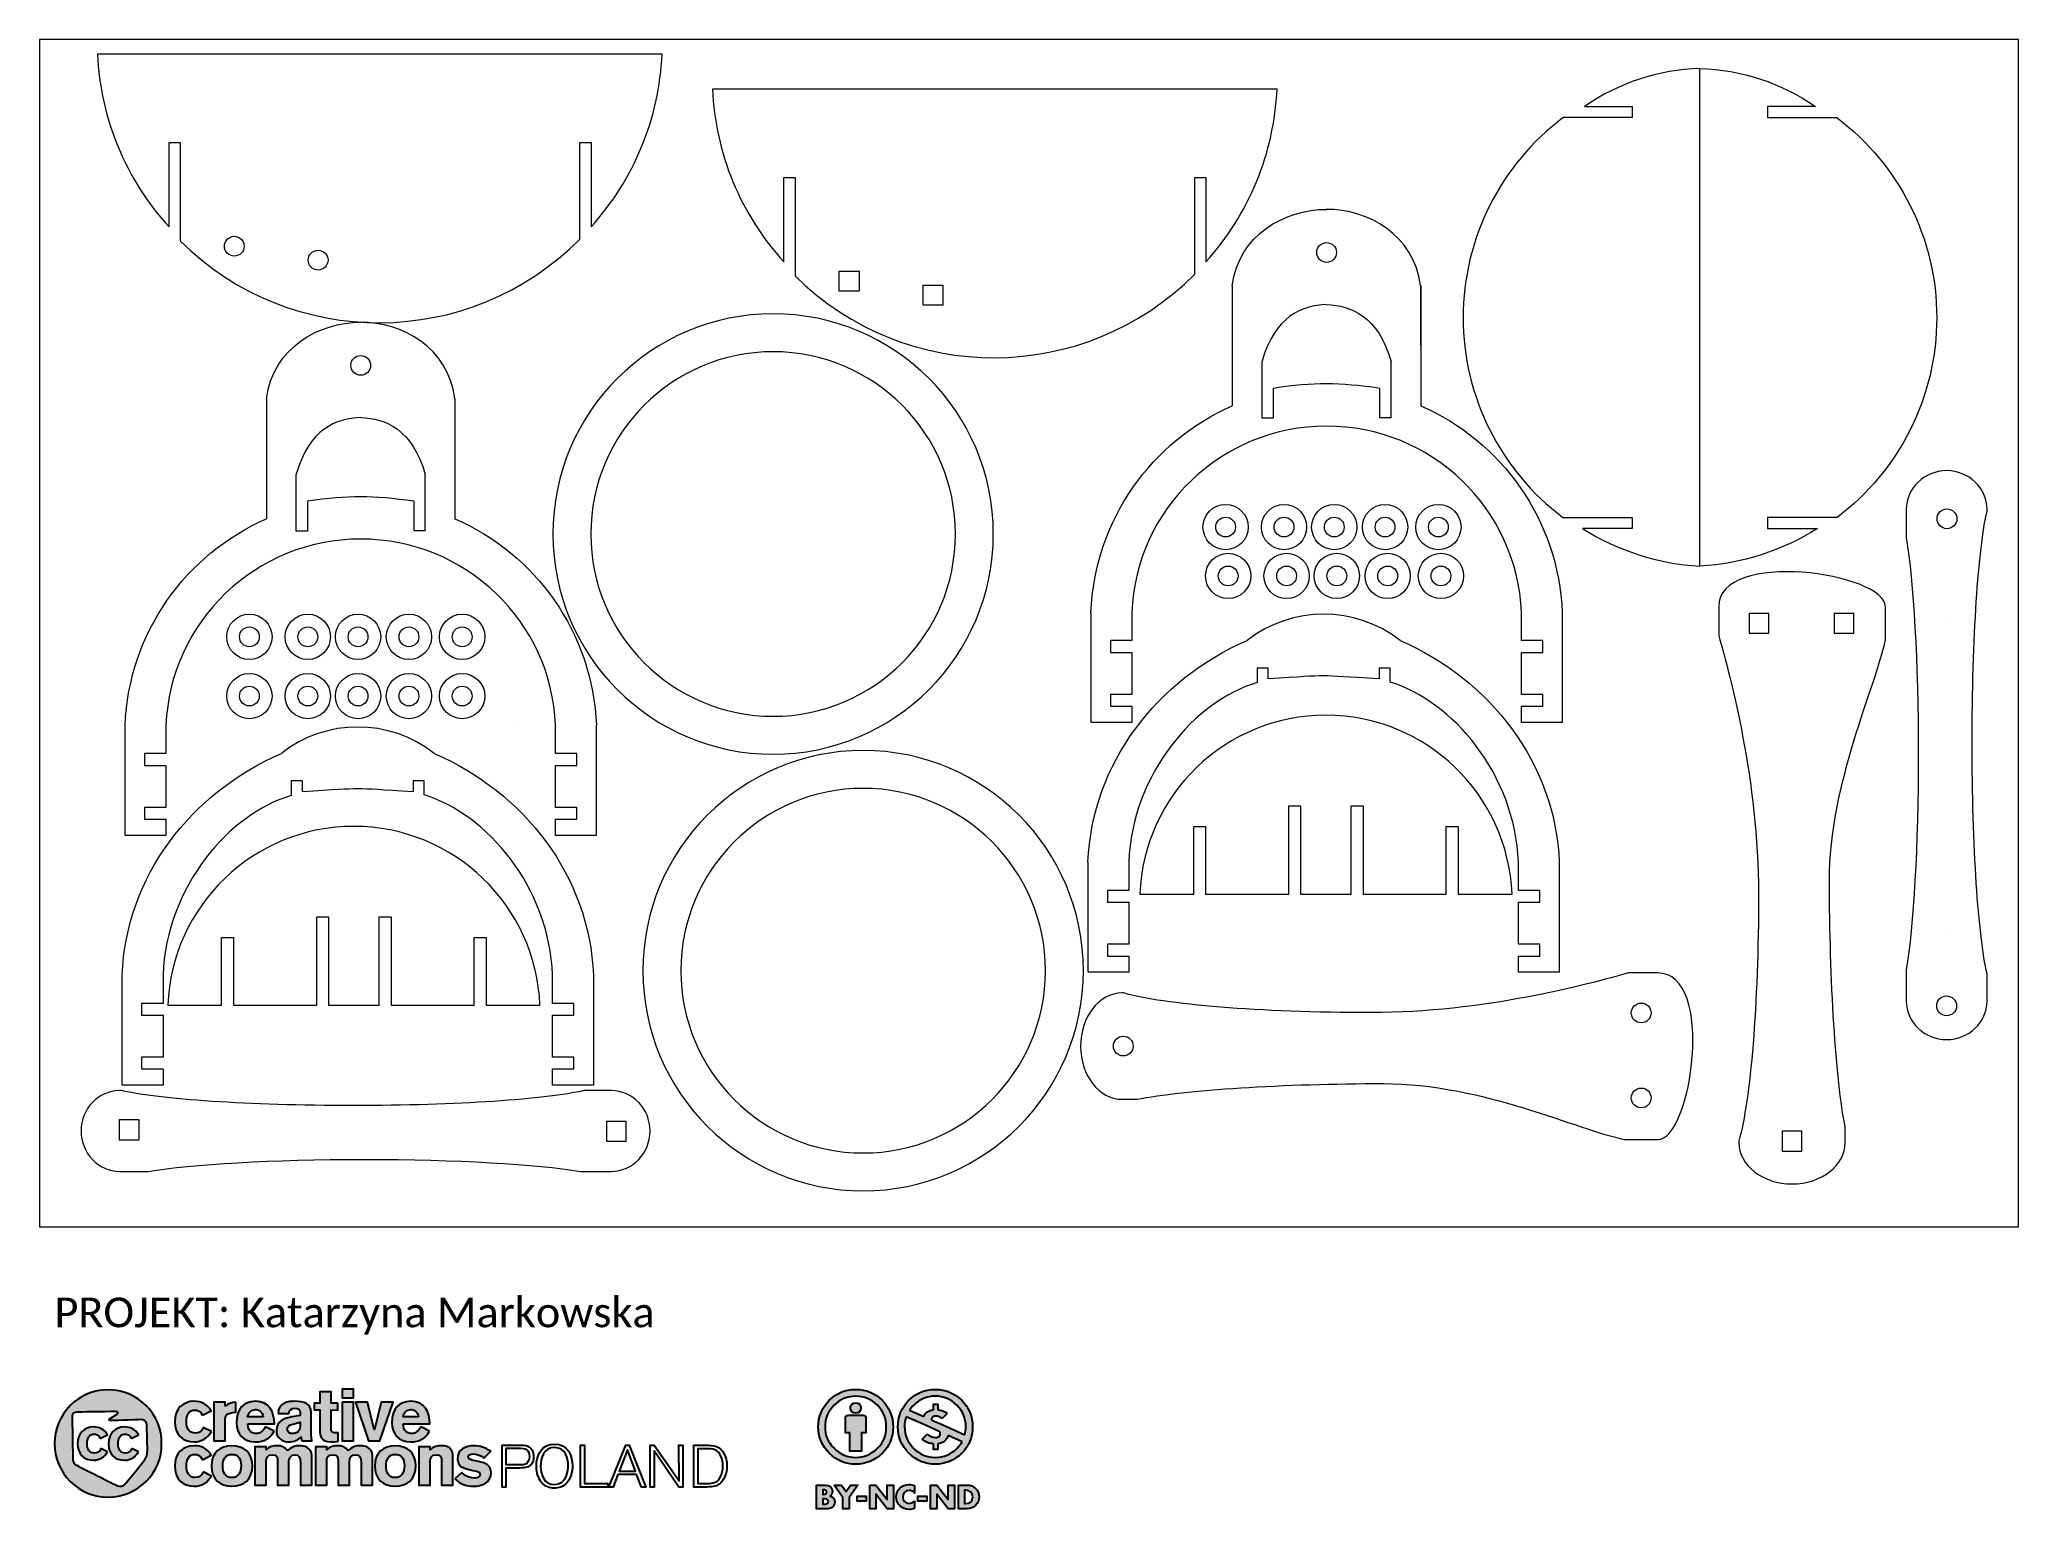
# Model space of a CAD drawing. Header units: centimetres. Extents: x -32.6 to 17.4, y -6.9 to 30.3.
import ezdxf

# ---------------------------------------------------------------- set-up
doc = ezdxf.new("R2010")
doc.units = ezdxf.units.CM
doc.header["$MEASUREMENT"] = 0
doc.layers.add('Layer 1', color=7, linetype='Continuous')
doc.layers.add('LAYER_1', color=7, linetype='Continuous')

msp = doc.modelspace()

# ---------------------------------------------------------------- texts
at = {"insert": (-32.265, -1.528), "char_height": 0.75, "width": 31.08907, "attachment_point": 1}
msp.add_mtext('{\\fCalibri|b0|i0|c238|p34;PROJEKT: Katarzyna Markowska}', dxfattribs=at)

# ---------------------------------------------------------------- hatches: boundary and pattern name
at = {"linetype": 'Continuous'}
h = msp.add_hatch(color=256, dxfattribs=at)
edge = h.paths.add_edge_path(flags=0)
edge.add_line((-30.324, -5.088), (-30.144, -4.993))
edge.add_spline(control_points=[(-30.144, -4.993), (-30.221, -4.853), (-30.351, -4.798), (-30.503, -4.798)], knot_values=[0, 0, 0, 0, 1, 1, 1, 1], degree=3, periodic=0)
edge.add_spline(control_points=[(-30.503, -4.798), (-30.724, -4.798), (-30.9, -4.954), (-30.9, -5.218)], knot_values=[0, 0, 0, 0, 1, 1, 1, 1], degree=3, periodic=0)
edge.add_spline(control_points=[(-30.9, -5.218), (-30.9, -5.487), (-30.734, -5.639), (-30.496, -5.639)], knot_values=[0, 0, 0, 0, 1, 1, 1, 1], degree=3, periodic=0)
edge.add_spline(control_points=[(-30.496, -5.639), (-30.342, -5.639), (-30.212, -5.555), (-30.14, -5.427)], knot_values=[0, 0, 0, 0, 1, 1, 1, 1], degree=3, periodic=0)
edge.add_line((-30.14, -5.427), (-30.308, -5.342))
edge.add_spline(control_points=[(-30.308, -5.342), (-30.346, -5.432), (-30.402, -5.459), (-30.474, -5.459)], knot_values=[0, 0, 0, 0, 1, 1, 1, 1], degree=3, periodic=0)
edge.add_spline(control_points=[(-30.474, -5.459), (-30.599, -5.459), (-30.656, -5.355), (-30.656, -5.218)], knot_values=[0, 0, 0, 0, 1, 1, 1, 1], degree=3, periodic=0)
edge.add_spline(control_points=[(-30.656, -5.218), (-30.656, -5.081), (-30.608, -4.978), (-30.474, -4.978)], knot_values=[0, 0, 0, 0, 1, 1, 1, 1], degree=3, periodic=0)
edge.add_spline(control_points=[(-30.474, -4.978), (-30.439, -4.978), (-30.366, -4.998), (-30.324, -5.088)], knot_values=[0, 0, 0, 0, 1, 1, 1, 1], degree=3, periodic=0)
edge = h.paths.add_edge_path(flags=0)
edge.add_line((-31.107, -5.088), (-30.926, -4.993))
edge.add_spline(control_points=[(-30.926, -4.993), (-31.003, -4.853), (-31.134, -4.798), (-31.285, -4.798)], knot_values=[0, 0, 0, 0, 1, 1, 1, 1], degree=3, periodic=0)
edge.add_spline(control_points=[(-31.285, -4.798), (-31.506, -4.798), (-31.682, -4.954), (-31.682, -5.218)], knot_values=[0, 0, 0, 0, 1, 1, 1, 1], degree=3, periodic=0)
edge.add_spline(control_points=[(-31.682, -5.218), (-31.682, -5.487), (-31.516, -5.639), (-31.278, -5.639)], knot_values=[0, 0, 0, 0, 1, 1, 1, 1], degree=3, periodic=0)
edge.add_spline(control_points=[(-31.278, -5.639), (-31.125, -5.639), (-30.994, -5.555), (-30.922, -5.427)], knot_values=[0, 0, 0, 0, 1, 1, 1, 1], degree=3, periodic=0)
edge.add_line((-30.922, -5.427), (-31.09, -5.342))
edge.add_spline(control_points=[(-31.09, -5.342), (-31.128, -5.432), (-31.185, -5.459), (-31.257, -5.459)], knot_values=[0, 0, 0, 0, 1, 1, 1, 1], degree=3, periodic=0)
edge.add_spline(control_points=[(-31.257, -5.459), (-31.381, -5.459), (-31.438, -5.355), (-31.438, -5.218)], knot_values=[0, 0, 0, 0, 1, 1, 1, 1], degree=3, periodic=0)
edge.add_spline(control_points=[(-31.438, -5.218), (-31.438, -5.081), (-31.391, -4.978), (-31.257, -4.978)], knot_values=[0, 0, 0, 0, 1, 1, 1, 1], degree=3, periodic=0)
edge.add_spline(control_points=[(-31.257, -4.978), (-31.221, -4.978), (-31.149, -4.998), (-31.107, -5.088)], knot_values=[0, 0, 0, 0, 1, 1, 1, 1], degree=3, periodic=0)
edge = h.paths.add_edge_path(flags=16)
edge.add_line((-30.873, -4.596), (-30.681, -4.479))
edge.add_spline(control_points=[(-30.681, -4.479), (-30.68, -4.479), (-30.627, -4.408), (-30.719, -4.409)], knot_values=[0, 0, 0, 0, 1, 1, 1, 1], degree=3, periodic=0)
edge.add_spline(control_points=[(-30.719, -4.409), (-31.01, -4.413), (-31.625, -4.421), (-31.711, -4.425)], knot_values=[0, 0, 0, 0, 1, 1, 1, 1], degree=3, periodic=0)
edge.add_spline(control_points=[(-31.711, -4.425), (-31.824, -4.429), (-31.815, -4.536), (-31.815, -4.536)], knot_values=[0, 0, 0, 0, 1, 1, 1, 1], degree=3, periodic=0)
edge.add_line((-31.815, -4.536), (-31.8, -5.617))
edge.add_spline(control_points=[(-31.8, -5.617), (-31.8, -5.617), (-31.796, -5.717), (-31.73, -5.754)], knot_values=[0, 0, 0, 0, 1, 1, 1, 1], degree=3, periodic=0)
edge.add_spline(control_points=[(-31.73, -5.754), (-31.64, -5.799), (-30.69, -6.276), (-30.69, -6.276)], knot_values=[0, 0, 0, 0, 1, 1, 1, 1], degree=3, periodic=0)
edge.add_spline(control_points=[(-30.69, -6.276), (-30.69, -6.276), (-30.581, -6.327), (-30.505, -6.26)], knot_values=[0, 0, 0, 0, 1, 1, 1, 1], degree=3, periodic=0)
edge.add_spline(control_points=[(-30.505, -6.26), (-30.425, -6.204), (-29.987, -5.628), (-29.987, -5.628)], knot_values=[0, 0, 0, 0, 1, 1, 1, 1], degree=3, periodic=0)
edge.add_spline(control_points=[(-29.987, -5.628), (-29.987, -5.628), (-29.922, -5.56), (-29.918, -5.453)], knot_values=[0, 0, 0, 0, 1, 1, 1, 1], degree=3, periodic=0)
edge.add_spline(control_points=[(-29.918, -5.453), (-29.913, -5.303), (-29.931, -4.882), (-29.933, -4.735)], knot_values=[0, 0, 0, 0, 1, 1, 1, 1], degree=3, periodic=0)
edge.add_spline(control_points=[(-29.933, -4.735), (-29.936, -4.653), (-30.024, -4.609), (-30.057, -4.61)], knot_values=[0, 0, 0, 0, 1, 1, 1, 1], degree=3, periodic=0)
edge.add_spline(control_points=[(-30.057, -4.61), (-30.243, -4.619), (-30.857, -4.645), (-30.875, -4.634)], knot_values=[0, 0, 0, 0, 1, 1, 1, 1], degree=3, periodic=0)
edge.add_spline(control_points=[(-30.875, -4.634), (-30.896, -4.621), (-30.873, -4.596), (-30.873, -4.596)], knot_values=[0, 0, 0, 0, 1, 1, 1, 1], degree=3, periodic=0)
edge = h.paths.add_edge_path()
edge.add_spline(control_points=[(-29.947, -4.26), (-30.207, -4), (-30.541, -3.862), (-30.912, -3.862)], knot_values=[0, 0, 0, 0, 1, 1, 1, 1], degree=3, periodic=0)
edge.add_spline(control_points=[(-30.912, -3.862), (-31.284, -3.862), (-31.611, -4), (-31.864, -4.256)], knot_values=[0, 0, 0, 0, 1, 1, 1, 1], degree=3, periodic=0)
edge.add_spline(control_points=[(-31.864, -4.256), (-32.124, -4.52), (-32.265, -4.862), (-32.265, -5.218)], knot_values=[0, 0, 0, 0, 1, 1, 1, 1], degree=3, periodic=0)
edge.add_spline(control_points=[(-32.265, -5.218), (-32.265, -5.578), (-32.127, -5.913), (-31.867, -6.173)], knot_values=[0, 0, 0, 0, 1, 1, 1, 1], degree=3, periodic=0)
edge.add_spline(control_points=[(-31.867, -6.173), (-31.607, -6.433), (-31.269, -6.574), (-30.912, -6.574)], knot_values=[0, 0, 0, 0, 1, 1, 1, 1], degree=3, periodic=0)
edge.add_spline(control_points=[(-30.912, -6.574), (-30.556, -6.574), (-30.21, -6.433), (-29.943, -6.169)], knot_values=[0, 0, 0, 0, 1, 1, 1, 1], degree=3, periodic=0)
edge.add_spline(control_points=[(-29.943, -6.169), (-29.69, -5.921), (-29.556, -5.59), (-29.556, -5.218)], knot_values=[0, 0, 0, 0, 1, 1, 1, 1], degree=3, periodic=0)
edge.add_spline(control_points=[(-29.556, -5.218), (-29.556, -4.85), (-29.69, -4.516), (-29.947, -4.26)], knot_values=[0, 0, 0, 0, 1, 1, 1, 1], degree=3, periodic=0)
h = msp.add_hatch(color=256, dxfattribs=at)
h.paths.add_polyline_path([(-24.327, -5.15), (-24.04, -5.15), (-23.706, -4.175), (-24.01, -4.175), (-24.179, -4.864), (-24.183, -4.864), (-24.351, -4.175), (-24.657, -4.175)])
h.paths.add_polyline_path([(-24.712, -4.065), (-24.712, -3.845), (-24.998, -3.845), (-24.998, -4.065)])
h.paths.add_polyline_path([(-24.998, -4.175), (-24.998, -5.15), (-24.712, -5.15), (-24.712, -4.175)])
edge = h.paths.add_edge_path(flags=16)
edge.add_line((-23.069, -4.546), (-23.457, -4.546))
edge.add_spline(control_points=[(-23.457, -4.546), (-23.445, -4.417), (-23.346, -4.359), (-23.263, -4.359)], knot_values=[0, 0, 0, 0, 1, 1, 1, 1], degree=3, periodic=0)
edge.add_spline(control_points=[(-23.263, -4.359), (-23.181, -4.359), (-23.078, -4.402), (-23.069, -4.546)], knot_values=[0, 0, 0, 0, 1, 1, 1, 1], degree=3, periodic=0)
edge = h.paths.add_edge_path()
edge.add_line((-23.454, -4.721), (-22.783, -4.721))
edge.add_line((-22.783, -4.721), (-22.783, -4.721))
edge.add_spline(control_points=[(-22.783, -4.721), (-22.785, -4.421), (-22.906, -4.15), (-23.261, -4.15)], knot_values=[0, 0, 0, 0, 1, 1, 1, 1], degree=3, periodic=0)
edge.add_spline(control_points=[(-23.261, -4.15), (-23.558, -4.15), (-23.74, -4.348), (-23.74, -4.692)], knot_values=[0, 0, 0, 0, 1, 1, 1, 1], degree=3, periodic=0)
edge.add_spline(control_points=[(-23.74, -4.692), (-23.74, -4.967), (-23.563, -5.176), (-23.261, -5.176)], knot_values=[0, 0, 0, 0, 1, 1, 1, 1], degree=3, periodic=0)
edge.add_spline(control_points=[(-23.261, -5.176), (-23.043, -5.176), (-22.887, -5.09), (-22.788, -4.906)], knot_values=[0, 0, 0, 0, 1, 1, 1, 1], degree=3, periodic=0)
edge.add_line((-22.788, -4.906), (-23.003, -4.795))
edge.add_spline(control_points=[(-23.003, -4.795), (-23.085, -4.912), (-23.135, -4.967), (-23.241, -4.967)], knot_values=[0, 0, 0, 0, 1, 1, 1, 1], degree=3, periodic=0)
edge.add_spline(control_points=[(-23.241, -4.967), (-23.333, -4.967), (-23.452, -4.908), (-23.454, -4.721)], knot_values=[0, 0, 0, 0, 1, 1, 1, 1], degree=3, periodic=0)
edge = h.paths.add_edge_path()
edge.add_line((-25.276, -4.848), (-25.276, -4.369))
edge.add_line((-25.276, -4.369), (-25.106, -4.37))
edge.add_line((-25.106, -4.37), (-25.106, -4.194))
edge.add_line((-25.106, -4.194), (-25.276, -4.194))
edge.add_line((-25.276, -4.194), (-25.276, -3.911))
edge.add_line((-25.276, -3.911), (-25.562, -3.911))
edge.add_line((-25.562, -3.911), (-25.562, -4.194))
edge.add_line((-25.562, -4.194), (-25.701, -4.194))
edge.add_line((-25.701, -4.194), (-25.701, -4.369))
edge.add_line((-25.701, -4.369), (-25.562, -4.369))
edge.add_line((-25.562, -4.369), (-25.562, -4.883))
edge.add_spline(control_points=[(-25.562, -4.883), (-25.562, -5.024), (-25.527, -5.176), (-25.284, -5.176)], knot_values=[0, 0, 0, 0, 1, 1, 1, 1], degree=3, periodic=0)
edge.add_spline(control_points=[(-25.284, -5.176), (-25.221, -5.176), (-25.137, -5.169), (-25.1, -5.165)], knot_values=[0, 0, 0, 0, 1, 1, 1, 1], degree=3, periodic=0)
edge.add_line((-25.1, -5.165), (-25.1, -4.939))
edge.add_spline(control_points=[(-25.1, -4.939), (-25.115, -4.942), (-25.155, -4.945), (-25.186, -4.945)], knot_values=[0, 0, 0, 0, 1, 1, 1, 1], degree=3, periodic=0)
edge.add_spline(control_points=[(-25.186, -4.945), (-25.238, -4.945), (-25.276, -4.925), (-25.276, -4.848)], knot_values=[0, 0, 0, 0, 1, 1, 1, 1], degree=3, periodic=0)
edge = h.paths.add_edge_path()
edge.add_line((-25.778, -4.947), (-25.778, -4.432))
edge.add_spline(control_points=[(-25.778, -4.432), (-25.78, -4.212), (-25.947, -4.15), (-26.212, -4.15)], knot_values=[0, 0, 0, 0, 1, 1, 1, 1], degree=3, periodic=0)
edge.add_spline(control_points=[(-26.212, -4.15), (-26.344, -4.15), (-26.605, -4.175), (-26.614, -4.456)], knot_values=[0, 0, 0, 0, 1, 1, 1, 1], degree=3, periodic=0)
edge.add_line((-26.614, -4.456), (-26.339, -4.456))
edge.add_spline(control_points=[(-26.339, -4.456), (-26.324, -4.359), (-26.28, -4.325), (-26.188, -4.325)], knot_values=[0, 0, 0, 0, 1, 1, 1, 1], degree=3, periodic=0)
edge.add_spline(control_points=[(-26.188, -4.325), (-26.112, -4.325), (-26.053, -4.357), (-26.053, -4.43)], knot_values=[0, 0, 0, 0, 1, 1, 1, 1], degree=3, periodic=0)
edge.add_line((-26.053, -4.43), (-26.053, -4.511))
edge.add_line((-26.053, -4.511), (-26.157, -4.525))
edge.add_spline(control_points=[(-26.157, -4.525), (-26.469, -4.569), (-26.658, -4.652), (-26.658, -4.887)], knot_values=[0, 0, 0, 0, 1, 1, 1, 1], degree=3, periodic=0)
edge.add_spline(control_points=[(-26.658, -4.887), (-26.658, -5.073), (-26.519, -5.176), (-26.332, -5.176)], knot_values=[0, 0, 0, 0, 1, 1, 1, 1], degree=3, periodic=0)
edge.add_spline(control_points=[(-26.332, -5.176), (-26.229, -5.176), (-26.086, -5.126), (-26.038, -5.049)], knot_values=[0, 0, 0, 0, 1, 1, 1, 1], degree=3, periodic=0)
edge.add_line((-26.038, -5.049), (-26.035, -5.049))
edge.add_spline(control_points=[(-26.035, -5.049), (-26.033, -5.082), (-26.028, -5.117), (-26.016, -5.15)], knot_values=[0, 0, 0, 0, 1, 1, 1, 1], degree=3, periodic=0)
edge.add_line((-26.016, -5.15), (-25.753, -5.15))
edge.add_spline(control_points=[(-25.753, -5.15), (-25.776, -5.09), (-25.778, -5.015), (-25.778, -4.947)], knot_values=[0, 0, 0, 0, 1, 1, 1, 1], degree=3, periodic=0)
edge = h.paths.add_edge_path(flags=16)
edge.add_line((-26.245, -4.731), (-26.053, -4.675))
edge.add_line((-26.053, -4.675), (-26.053, -4.743))
edge.add_line((-26.053, -4.743), (-26.053, -4.743))
edge.add_spline(control_points=[(-26.053, -4.743), (-26.053, -4.892), (-26.137, -4.967), (-26.249, -4.967)], knot_values=[0, 0, 0, 0, 1, 1, 1, 1], degree=3, periodic=0)
edge.add_spline(control_points=[(-26.249, -4.967), (-26.319, -4.967), (-26.383, -4.934), (-26.383, -4.857)], knot_values=[0, 0, 0, 0, 1, 1, 1, 1], degree=3, periodic=0)
edge.add_spline(control_points=[(-26.383, -4.857), (-26.383, -4.778), (-26.317, -4.75), (-26.245, -4.731)], knot_values=[0, 0, 0, 0, 1, 1, 1, 1], degree=3, periodic=0)
edge = h.paths.add_edge_path(flags=16)
edge.add_line((-26.995, -4.546), (-27.383, -4.546))
edge.add_spline(control_points=[(-27.383, -4.546), (-27.37, -4.417), (-27.272, -4.359), (-27.189, -4.359)], knot_values=[0, 0, 0, 0, 1, 1, 1, 1], degree=3, periodic=0)
edge.add_spline(control_points=[(-27.189, -4.359), (-27.107, -4.359), (-27.004, -4.402), (-26.995, -4.546)], knot_values=[0, 0, 0, 0, 1, 1, 1, 1], degree=3, periodic=0)
edge = h.paths.add_edge_path()
edge.add_line((-27.38, -4.721), (-26.709, -4.721))
edge.add_line((-26.709, -4.721), (-26.709, -4.721))
edge.add_spline(control_points=[(-26.709, -4.721), (-26.711, -4.421), (-26.832, -4.15), (-27.187, -4.15)], knot_values=[0, 0, 0, 0, 1, 1, 1, 1], degree=3, periodic=0)
edge.add_spline(control_points=[(-27.187, -4.15), (-27.484, -4.15), (-27.666, -4.348), (-27.666, -4.692)], knot_values=[0, 0, 0, 0, 1, 1, 1, 1], degree=3, periodic=0)
edge.add_spline(control_points=[(-27.666, -4.692), (-27.666, -4.967), (-27.49, -5.176), (-27.187, -5.176)], knot_values=[0, 0, 0, 0, 1, 1, 1, 1], degree=3, periodic=0)
edge.add_spline(control_points=[(-27.187, -5.176), (-26.969, -5.176), (-26.813, -5.09), (-26.714, -4.906)], knot_values=[0, 0, 0, 0, 1, 1, 1, 1], degree=3, periodic=0)
edge.add_line((-26.714, -4.906), (-26.929, -4.795))
edge.add_spline(control_points=[(-26.929, -4.795), (-27.011, -4.912), (-27.061, -4.967), (-27.167, -4.967)], knot_values=[0, 0, 0, 0, 1, 1, 1, 1], degree=3, periodic=0)
edge.add_spline(control_points=[(-27.167, -4.967), (-27.259, -4.967), (-27.378, -4.908), (-27.38, -4.721)], knot_values=[0, 0, 0, 0, 1, 1, 1, 1], degree=3, periodic=0)
edge = h.paths.add_edge_path()
edge.add_line((-27.949, -4.274), (-27.949, -4.175))
edge.add_line((-27.949, -4.175), (-28.235, -4.175))
edge.add_line((-28.235, -4.175), (-28.235, -5.15))
edge.add_line((-28.235, -5.15), (-27.949, -5.15))
edge.add_line((-27.949, -5.15), (-27.949, -4.586))
edge.add_spline(control_points=[(-27.949, -4.586), (-27.949, -4.478), (-27.881, -4.448), (-27.711, -4.428)], knot_values=[0, 0, 0, 0, 1, 1, 1, 1], degree=3, periodic=0)
edge.add_line((-27.711, -4.428), (-27.68, -4.425))
edge.add_line((-27.68, -4.425), (-27.682, -4.172))
edge.add_spline(control_points=[(-27.682, -4.172), (-27.783, -4.179), (-27.887, -4.215), (-27.949, -4.274)], knot_values=[0, 0, 0, 0, 1, 1, 1, 1], degree=3, periodic=0)
edge = h.paths.add_edge_path()
edge.add_line((-28.525, -4.504), (-28.305, -4.388))
edge.add_spline(control_points=[(-28.305, -4.388), (-28.398, -4.217), (-28.558, -4.15), (-28.743, -4.15)], knot_values=[0, 0, 0, 0, 1, 1, 1, 1], degree=3, periodic=0)
edge.add_spline(control_points=[(-28.743, -4.15), (-29.012, -4.15), (-29.227, -4.34), (-29.227, -4.663)], knot_values=[0, 0, 0, 0, 1, 1, 1, 1], degree=3, periodic=0)
edge.add_spline(control_points=[(-29.227, -4.663), (-29.227, -4.991), (-29.025, -5.176), (-28.734, -5.176)], knot_values=[0, 0, 0, 0, 1, 1, 1, 1], degree=3, periodic=0)
edge.add_spline(control_points=[(-28.734, -5.176), (-28.547, -5.176), (-28.388, -5.073), (-28.299, -4.917)], knot_values=[0, 0, 0, 0, 1, 1, 1, 1], degree=3, periodic=0)
edge.add_line((-28.299, -4.917), (-28.505, -4.813))
edge.add_spline(control_points=[(-28.505, -4.813), (-28.55, -4.923), (-28.62, -4.956), (-28.708, -4.956)], knot_values=[0, 0, 0, 0, 1, 1, 1, 1], degree=3, periodic=0)
edge.add_spline(control_points=[(-28.708, -4.956), (-28.86, -4.956), (-28.93, -4.829), (-28.93, -4.663)], knot_values=[0, 0, 0, 0, 1, 1, 1, 1], degree=3, periodic=0)
edge.add_spline(control_points=[(-28.93, -4.663), (-28.93, -4.496), (-28.871, -4.37), (-28.708, -4.37)], knot_values=[0, 0, 0, 0, 1, 1, 1, 1], degree=3, periodic=0)
edge.add_spline(control_points=[(-28.708, -4.37), (-28.664, -4.37), (-28.576, -4.393), (-28.525, -4.504)], knot_values=[0, 0, 0, 0, 1, 1, 1, 1], degree=3, periodic=0)
edge = h.paths.add_edge_path()
edge.add_line((-21.417, -5.585), (-21.241, -5.412))
edge.add_spline(control_points=[(-21.241, -5.412), (-21.373, -5.324), (-21.521, -5.271), (-21.671, -5.271)], knot_values=[0, 0, 0, 0, 1, 1, 1, 1], degree=3, periodic=0)
edge.add_spline(control_points=[(-21.671, -5.271), (-21.869, -5.271), (-22.084, -5.367), (-22.084, -5.612)], knot_values=[0, 0, 0, 0, 1, 1, 1, 1], degree=3, periodic=0)
edge.add_spline(control_points=[(-22.084, -5.612), (-22.084, -5.959), (-21.507, -5.837), (-21.507, -5.989)], knot_values=[0, 0, 0, 0, 1, 1, 1, 1], degree=3, periodic=0)
edge.add_spline(control_points=[(-21.507, -5.989), (-21.507, -6.078), (-21.614, -6.089), (-21.662, -6.089)], knot_values=[0, 0, 0, 0, 1, 1, 1, 1], degree=3, periodic=0)
edge.add_spline(control_points=[(-21.662, -6.089), (-21.792, -6.089), (-21.882, -6.036), (-21.97, -5.951)], knot_values=[0, 0, 0, 0, 1, 1, 1, 1], degree=3, periodic=0)
edge.add_line((-21.97, -5.951), (-22.148, -6.105))
edge.add_spline(control_points=[(-22.148, -6.105), (-22.005, -6.237), (-21.884, -6.298), (-21.671, -6.298)], knot_values=[0, 0, 0, 0, 1, 1, 1, 1], degree=3, periodic=0)
edge.add_spline(control_points=[(-21.671, -6.298), (-21.459, -6.298), (-21.232, -6.206), (-21.232, -5.949)], knot_values=[0, 0, 0, 0, 1, 1, 1, 1], degree=3, periodic=0)
edge.add_spline(control_points=[(-21.232, -5.949), (-21.232, -5.585), (-21.809, -5.722), (-21.809, -5.555)], knot_values=[0, 0, 0, 0, 1, 1, 1, 1], degree=3, periodic=0)
edge.add_spline(control_points=[(-21.809, -5.555), (-21.809, -5.506), (-21.758, -5.48), (-21.686, -5.48)], knot_values=[0, 0, 0, 0, 1, 1, 1, 1], degree=3, periodic=0)
edge.add_spline(control_points=[(-21.686, -5.48), (-21.596, -5.48), (-21.474, -5.517), (-21.417, -5.585)], knot_values=[0, 0, 0, 0, 1, 1, 1, 1], degree=3, periodic=0)
edge = h.paths.add_edge_path()
edge.add_line((-22.773, -5.383), (-22.773, -5.297))
edge.add_line((-22.773, -5.297), (-23.059, -5.297))
edge.add_line((-23.059, -5.297), (-23.059, -6.272))
edge.add_line((-23.059, -6.272), (-22.773, -6.272))
edge.add_line((-22.773, -6.272), (-22.773, -5.665))
edge.add_spline(control_points=[(-22.773, -5.665), (-22.773, -5.577), (-22.736, -5.502), (-22.62, -5.502)], knot_values=[0, 0, 0, 0, 1, 1, 1, 1], degree=3, periodic=0)
edge.add_spline(control_points=[(-22.62, -5.502), (-22.51, -5.502), (-22.481, -5.566), (-22.481, -5.661)], knot_values=[0, 0, 0, 0, 1, 1, 1, 1], degree=3, periodic=0)
edge.add_line((-22.481, -5.661), (-22.481, -6.272))
edge.add_line((-22.481, -6.272), (-22.195, -6.272))
edge.add_line((-22.195, -6.272), (-22.195, -5.552))
edge.add_spline(control_points=[(-22.195, -5.552), (-22.195, -5.405), (-22.259, -5.271), (-22.49, -5.271)], knot_values=[0, 0, 0, 0, 1, 1, 1, 1], degree=3, periodic=0)
edge.add_spline(control_points=[(-22.49, -5.271), (-22.578, -5.271), (-22.699, -5.297), (-22.773, -5.383)], knot_values=[0, 0, 0, 0, 1, 1, 1, 1], degree=3, periodic=0)
edge = h.paths.add_edge_path()
edge.add_spline(control_points=[(-23.136, -5.784), (-23.136, -5.456), (-23.35, -5.271), (-23.654, -5.271)], knot_values=[0, 0, 0, 0, 1, 1, 1, 1], degree=3, periodic=0)
edge.add_spline(control_points=[(-23.654, -5.271), (-23.959, -5.271), (-24.173, -5.456), (-24.173, -5.784)], knot_values=[0, 0, 0, 0, 1, 1, 1, 1], degree=3, periodic=0)
edge.add_spline(control_points=[(-24.173, -5.784), (-24.173, -6.112), (-23.959, -6.298), (-23.654, -6.298)], knot_values=[0, 0, 0, 0, 1, 1, 1, 1], degree=3, periodic=0)
edge.add_spline(control_points=[(-23.654, -6.298), (-23.35, -6.298), (-23.136, -6.112), (-23.136, -5.784)], knot_values=[0, 0, 0, 0, 1, 1, 1, 1], degree=3, periodic=0)
edge = h.paths.add_edge_path()
edge.add_line((-25.386, -5.383), (-25.386, -5.297))
edge.add_line((-25.386, -5.297), (-25.672, -5.297))
edge.add_line((-25.672, -5.297), (-25.672, -6.272))
edge.add_line((-25.672, -6.272), (-25.672, -6.272))
edge.add_line((-25.672, -6.272), (-25.386, -6.272))
edge.add_line((-25.386, -6.272), (-25.386, -5.665))
edge.add_spline(control_points=[(-25.386, -5.665), (-25.386, -5.577), (-25.349, -5.502), (-25.234, -5.502)], knot_values=[0, 0, 0, 0, 1, 1, 1, 1], degree=3, periodic=0)
edge.add_spline(control_points=[(-25.234, -5.502), (-25.124, -5.502), (-25.094, -5.566), (-25.094, -5.661)], knot_values=[0, 0, 0, 0, 1, 1, 1, 1], degree=3, periodic=0)
edge.add_line((-25.094, -5.661), (-25.094, -6.272))
edge.add_line((-25.094, -6.272), (-24.809, -6.272))
edge.add_line((-24.809, -6.272), (-24.809, -5.673))
edge.add_spline(control_points=[(-24.809, -5.673), (-24.809, -5.574), (-24.759, -5.502), (-24.664, -5.502)], knot_values=[0, 0, 0, 0, 1, 1, 1, 1], degree=3, periodic=0)
edge.add_spline(control_points=[(-24.664, -5.502), (-24.556, -5.502), (-24.517, -5.565), (-24.517, -5.702)], knot_values=[0, 0, 0, 0, 1, 1, 1, 1], degree=3, periodic=0)
edge.add_line((-24.517, -5.702), (-24.517, -6.272))
edge.add_line((-24.517, -6.272), (-24.231, -6.272))
edge.add_line((-24.231, -6.272), (-24.231, -5.528))
edge.add_spline(control_points=[(-24.231, -5.528), (-24.231, -5.304), (-24.437, -5.271), (-24.532, -5.271)], knot_values=[0, 0, 0, 0, 1, 1, 1, 1], degree=3, periodic=0)
edge.add_spline(control_points=[(-24.532, -5.271), (-24.646, -5.271), (-24.752, -5.306), (-24.845, -5.401)], knot_values=[0, 0, 0, 0, 1, 1, 1, 1], degree=3, periodic=0)
edge.add_spline(control_points=[(-24.845, -5.401), (-24.909, -5.315), (-24.992, -5.271), (-25.103, -5.271)], knot_values=[0, 0, 0, 0, 1, 1, 1, 1], degree=3, periodic=0)
edge.add_spline(control_points=[(-25.103, -5.271), (-25.192, -5.271), (-25.313, -5.297), (-25.386, -5.383)], knot_values=[0, 0, 0, 0, 1, 1, 1, 1], degree=3, periodic=0)
edge = h.paths.add_edge_path(flags=16)
edge.add_spline(control_points=[(-23.887, -5.784), (-23.887, -5.618), (-23.817, -5.491), (-23.654, -5.491)], knot_values=[0, 0, 0, 0, 1, 1, 1, 1], degree=3, periodic=0)
edge.add_spline(control_points=[(-23.654, -5.491), (-23.491, -5.491), (-23.421, -5.618), (-23.421, -5.774)], knot_values=[0, 0, 0, 0, 1, 1, 1, 1], degree=3, periodic=0)
edge.add_spline(control_points=[(-23.421, -5.774), (-23.421, -5.951), (-23.491, -6.078), (-23.654, -6.078)], knot_values=[0, 0, 0, 0, 1, 1, 1, 1], degree=3, periodic=0)
edge.add_spline(control_points=[(-23.654, -6.078), (-23.817, -6.078), (-23.887, -5.951), (-23.887, -5.784)], knot_values=[0, 0, 0, 0, 1, 1, 1, 1], degree=3, periodic=0)
edge = h.paths.add_edge_path()
edge.add_line((-26.918, -5.383), (-26.918, -5.297))
edge.add_line((-26.918, -5.297), (-27.204, -5.297))
edge.add_line((-27.204, -5.297), (-27.204, -6.272))
edge.add_line((-27.204, -6.272), (-27.204, -6.272))
edge.add_line((-27.204, -6.272), (-26.918, -6.272))
edge.add_line((-26.918, -6.272), (-26.918, -5.665))
edge.add_spline(control_points=[(-26.918, -5.665), (-26.918, -5.577), (-26.881, -5.502), (-26.766, -5.502)], knot_values=[0, 0, 0, 0, 1, 1, 1, 1], degree=3, periodic=0)
edge.add_spline(control_points=[(-26.766, -5.502), (-26.655, -5.502), (-26.626, -5.566), (-26.626, -5.661)], knot_values=[0, 0, 0, 0, 1, 1, 1, 1], degree=3, periodic=0)
edge.add_line((-26.626, -5.661), (-26.626, -6.272))
edge.add_line((-26.626, -6.272), (-26.34, -6.272))
edge.add_line((-26.34, -6.272), (-26.34, -5.673))
edge.add_spline(control_points=[(-26.34, -5.673), (-26.34, -5.574), (-26.291, -5.502), (-26.196, -5.502)], knot_values=[0, 0, 0, 0, 1, 1, 1, 1], degree=3, periodic=0)
edge.add_spline(control_points=[(-26.196, -5.502), (-26.088, -5.502), (-26.049, -5.565), (-26.049, -5.702)], knot_values=[0, 0, 0, 0, 1, 1, 1, 1], degree=3, periodic=0)
edge.add_line((-26.049, -5.702), (-26.049, -6.272))
edge.add_line((-26.049, -6.272), (-25.763, -6.272))
edge.add_line((-25.763, -6.272), (-25.763, -5.528))
edge.add_spline(control_points=[(-25.763, -5.528), (-25.763, -5.304), (-25.969, -5.271), (-26.064, -5.271)], knot_values=[0, 0, 0, 0, 1, 1, 1, 1], degree=3, periodic=0)
edge.add_spline(control_points=[(-26.064, -5.271), (-26.178, -5.271), (-26.284, -5.306), (-26.377, -5.401)], knot_values=[0, 0, 0, 0, 1, 1, 1, 1], degree=3, periodic=0)
edge.add_spline(control_points=[(-26.377, -5.401), (-26.441, -5.315), (-26.524, -5.271), (-26.636, -5.271)], knot_values=[0, 0, 0, 0, 1, 1, 1, 1], degree=3, periodic=0)
edge.add_spline(control_points=[(-26.636, -5.271), (-26.724, -5.271), (-26.845, -5.297), (-26.918, -5.383)], knot_values=[0, 0, 0, 0, 1, 1, 1, 1], degree=3, periodic=0)
edge = h.paths.add_edge_path()
edge.add_spline(control_points=[(-27.262, -5.784), (-27.262, -5.456), (-27.477, -5.271), (-27.781, -5.271)], knot_values=[0, 0, 0, 0, 1, 1, 1, 1], degree=3, periodic=0)
edge.add_spline(control_points=[(-27.781, -5.271), (-28.085, -5.271), (-28.299, -5.456), (-28.299, -5.784)], knot_values=[0, 0, 0, 0, 1, 1, 1, 1], degree=3, periodic=0)
edge.add_spline(control_points=[(-28.299, -5.784), (-28.299, -6.112), (-28.085, -6.298), (-27.781, -6.298)], knot_values=[0, 0, 0, 0, 1, 1, 1, 1], degree=3, periodic=0)
edge.add_spline(control_points=[(-27.781, -6.298), (-27.477, -6.298), (-27.262, -6.112), (-27.262, -5.784)], knot_values=[0, 0, 0, 0, 1, 1, 1, 1], degree=3, periodic=0)
edge = h.paths.add_edge_path()
edge.add_line((-28.525, -5.625), (-28.305, -5.509))
edge.add_spline(control_points=[(-28.305, -5.509), (-28.398, -5.339), (-28.558, -5.271), (-28.743, -5.271)], knot_values=[0, 0, 0, 0, 1, 1, 1, 1], degree=3, periodic=0)
edge.add_spline(control_points=[(-28.743, -5.271), (-29.012, -5.271), (-29.227, -5.462), (-29.227, -5.784)], knot_values=[0, 0, 0, 0, 1, 1, 1, 1], degree=3, periodic=0)
edge.add_spline(control_points=[(-29.227, -5.784), (-29.227, -6.112), (-29.025, -6.298), (-28.734, -6.298)], knot_values=[0, 0, 0, 0, 1, 1, 1, 1], degree=3, periodic=0)
edge.add_spline(control_points=[(-28.734, -6.298), (-28.547, -6.298), (-28.388, -6.195), (-28.299, -6.039)], knot_values=[0, 0, 0, 0, 1, 1, 1, 1], degree=3, periodic=0)
edge.add_line((-28.299, -6.039), (-28.505, -5.935))
edge.add_spline(control_points=[(-28.505, -5.935), (-28.55, -6.044), (-28.62, -6.078), (-28.708, -6.078)], knot_values=[0, 0, 0, 0, 1, 1, 1, 1], degree=3, periodic=0)
edge.add_spline(control_points=[(-28.708, -6.078), (-28.86, -6.078), (-28.93, -5.951), (-28.93, -5.784)], knot_values=[0, 0, 0, 0, 1, 1, 1, 1], degree=3, periodic=0)
edge.add_spline(control_points=[(-28.93, -5.784), (-28.93, -5.618), (-28.871, -5.491), (-28.708, -5.491)], knot_values=[0, 0, 0, 0, 1, 1, 1, 1], degree=3, periodic=0)
edge.add_spline(control_points=[(-28.708, -5.491), (-28.664, -5.491), (-28.576, -5.515), (-28.525, -5.625)], knot_values=[0, 0, 0, 0, 1, 1, 1, 1], degree=3, periodic=0)
edge = h.paths.add_edge_path(flags=16)
edge.add_spline(control_points=[(-28.014, -5.784), (-28.014, -5.618), (-27.944, -5.491), (-27.781, -5.491)], knot_values=[0, 0, 0, 0, 1, 1, 1, 1], degree=3, periodic=0)
edge.add_spline(control_points=[(-27.781, -5.491), (-27.618, -5.491), (-27.548, -5.618), (-27.548, -5.774)], knot_values=[0, 0, 0, 0, 1, 1, 1, 1], degree=3, periodic=0)
edge.add_spline(control_points=[(-27.548, -5.774), (-27.548, -5.951), (-27.618, -6.078), (-27.781, -6.078)], knot_values=[0, 0, 0, 0, 1, 1, 1, 1], degree=3, periodic=0)
edge.add_spline(control_points=[(-27.781, -6.078), (-27.944, -6.078), (-28.014, -5.951), (-28.014, -5.784)], knot_values=[0, 0, 0, 0, 1, 1, 1, 1], degree=3, periodic=0)
h = msp.add_hatch(color=256)
edge = h.paths.add_edge_path(flags=16)
edge.add_line((-9.908, -4.912), (-9.999, -4.873))
edge.add_line((-9.999, -4.873), (-10.11, -4.822))
edge.add_line((-10.11, -4.822), (-10.26, -4.757))
edge.add_line((-10.26, -4.757), (-10.743, -4.541))
edge.add_spline(control_points=[(-10.743, -4.541), (-10.771, -4.618), (-10.785, -4.703), (-10.785, -4.795)], knot_values=[0, 0, 0, 0, 1, 1, 1, 1], degree=3, periodic=0)
edge.add_spline(control_points=[(-10.785, -4.795), (-10.785, -5.005), (-10.708, -5.185), (-10.555, -5.338)], knot_values=[0, 0, 0, 0, 1, 1, 1, 1], degree=3, periodic=0)
edge.add_spline(control_points=[(-10.555, -5.338), (-10.401, -5.49), (-10.219, -5.566), (-10.009, -5.566)], knot_values=[0, 0, 0, 0, 1, 1, 1, 1], degree=3, periodic=0)
edge.add_spline(control_points=[(-10.009, -5.566), (-9.797, -5.566), (-9.613, -5.489), (-9.459, -5.335)], knot_values=[0, 0, 0, 0, 1, 1, 1, 1], degree=3, periodic=0)
edge.add_spline(control_points=[(-9.459, -5.335), (-9.404, -5.282), (-9.361, -5.227), (-9.329, -5.17)], knot_values=[0, 0, 0, 0, 1, 1, 1, 1], degree=3, periodic=0)
edge.add_line((-9.329, -5.17), (-9.685, -5.011))
edge.add_spline(control_points=[(-9.685, -5.011), (-9.698, -5.071), (-9.728, -5.119), (-9.775, -5.157)], knot_values=[0, 0, 0, 0, 1, 1, 1, 1], degree=3, periodic=0)
edge.add_spline(control_points=[(-9.775, -5.157), (-9.823, -5.195), (-9.88, -5.216), (-9.945, -5.222)], knot_values=[0, 0, 0, 0, 1, 1, 1, 1], degree=3, periodic=0)
edge.add_line((-9.945, -5.222), (-9.945, -5.367))
edge.add_line((-9.945, -5.367), (-10.055, -5.367))
edge.add_line((-10.055, -5.367), (-10.055, -5.222))
edge.add_spline(control_points=[(-10.055, -5.222), (-10.159, -5.221), (-10.255, -5.183), (-10.341, -5.109)], knot_values=[0, 0, 0, 0, 1, 1, 1, 1], degree=3, periodic=0)
edge.add_line((-10.341, -5.109), (-10.211, -4.978))
edge.add_spline(control_points=[(-10.211, -4.978), (-10.15, -5.035), (-10.079, -5.064), (-10.001, -5.064)], knot_values=[0, 0, 0, 0, 1, 1, 1, 1], degree=3, periodic=0)
edge.add_spline(control_points=[(-10.001, -5.064), (-9.968, -5.064), (-9.94, -5.056), (-9.917, -5.042)], knot_values=[0, 0, 0, 0, 1, 1, 1, 1], degree=3, periodic=0)
edge.add_spline(control_points=[(-9.917, -5.042), (-9.894, -5.027), (-9.883, -5.003), (-9.883, -4.969)], knot_values=[0, 0, 0, 0, 1, 1, 1, 1], degree=3, periodic=0)
edge.add_spline(control_points=[(-9.883, -4.969), (-9.883, -4.946), (-9.891, -4.926), (-9.908, -4.912)], knot_values=[0, 0, 0, 0, 1, 1, 1, 1], degree=3, periodic=0)
edge = h.paths.add_edge_path()
edge.add_spline(control_points=[(-10.677, -4.124), (-10.495, -3.942), (-10.273, -3.851), (-10.012, -3.851)], knot_values=[0, 0, 0, 0, 1, 1, 1, 1], degree=3, periodic=0)
edge.add_spline(control_points=[(-10.012, -3.851), (-9.747, -3.851), (-9.523, -3.942), (-9.341, -4.124)], knot_values=[0, 0, 0, 0, 1, 1, 1, 1], degree=3, periodic=0)
edge.add_spline(control_points=[(-9.341, -4.124), (-9.158, -4.306), (-9.066, -4.53), (-9.066, -4.795)], knot_values=[0, 0, 0, 0, 1, 1, 1, 1], degree=3, periodic=0)
edge.add_spline(control_points=[(-9.066, -4.795), (-9.066, -5.061), (-9.156, -5.282), (-9.336, -5.458)], knot_values=[0, 0, 0, 0, 1, 1, 1, 1], degree=3, periodic=0)
edge.add_spline(control_points=[(-9.336, -5.458), (-9.527, -5.646), (-9.753, -5.74), (-10.012, -5.74)], knot_values=[0, 0, 0, 0, 1, 1, 1, 1], degree=3, periodic=0)
edge.add_spline(control_points=[(-10.012, -5.74), (-10.269, -5.74), (-10.49, -5.646), (-10.677, -5.46)], knot_values=[0, 0, 0, 0, 1, 1, 1, 1], degree=3, periodic=0)
edge.add_spline(control_points=[(-10.677, -5.46), (-10.862, -5.274), (-10.955, -5.053), (-10.955, -4.795)], knot_values=[0, 0, 0, 0, 1, 1, 1, 1], degree=3, periodic=0)
edge.add_spline(control_points=[(-10.955, -4.795), (-10.955, -4.537), (-10.862, -4.313), (-10.677, -4.124)], knot_values=[0, 0, 0, 0, 1, 1, 1, 1], degree=3, periodic=0)
edge = h.paths.add_edge_path(flags=16)
edge.add_line((-10.098, -4.623), (-9.979, -4.677))
edge.add_line((-9.979, -4.677), (-9.896, -4.714))
edge.add_line((-9.896, -4.714), (-9.744, -4.782))
edge.add_line((-9.744, -4.782), (-9.26, -4.998))
edge.add_spline(control_points=[(-9.26, -4.998), (-9.245, -4.931), (-9.237, -4.864), (-9.237, -4.795)], knot_values=[0, 0, 0, 0, 1, 1, 1, 1], degree=3, periodic=0)
edge.add_spline(control_points=[(-9.237, -4.795), (-9.237, -4.578), (-9.312, -4.396), (-9.463, -4.247)], knot_values=[0, 0, 0, 0, 1, 1, 1, 1], degree=3, periodic=0)
edge.add_spline(control_points=[(-9.463, -4.247), (-9.612, -4.096), (-9.794, -4.02), (-10.009, -4.02)], knot_values=[0, 0, 0, 0, 1, 1, 1, 1], degree=3, periodic=0)
edge.add_spline(control_points=[(-10.009, -4.02), (-10.224, -4.02), (-10.405, -4.096), (-10.554, -4.247)], knot_values=[0, 0, 0, 0, 1, 1, 1, 1], degree=3, periodic=0)
edge.add_spline(control_points=[(-10.554, -4.247), (-10.591, -4.285), (-10.626, -4.327), (-10.658, -4.374)], knot_values=[0, 0, 0, 0, 1, 1, 1, 1], degree=3, periodic=0)
edge.add_line((-10.658, -4.374), (-10.297, -4.536))
edge.add_spline(control_points=[(-10.297, -4.536), (-10.282, -4.486), (-10.252, -4.447), (-10.208, -4.417)], knot_values=[0, 0, 0, 0, 1, 1, 1, 1], degree=3, periodic=0)
edge.add_spline(control_points=[(-10.208, -4.417), (-10.164, -4.387), (-10.113, -4.37), (-10.055, -4.367)], knot_values=[0, 0, 0, 0, 1, 1, 1, 1], degree=3, periodic=0)
edge.add_line((-10.055, -4.367), (-10.055, -4.222))
edge.add_line((-10.055, -4.222), (-9.945, -4.222))
edge.add_line((-9.945, -4.222), (-9.945, -4.367))
edge.add_spline(control_points=[(-9.945, -4.367), (-9.858, -4.372), (-9.78, -4.401), (-9.709, -4.455)], knot_values=[0, 0, 0, 0, 1, 1, 1, 1], degree=3, periodic=0)
edge.add_line((-9.709, -4.455), (-9.832, -4.581))
edge.add_spline(control_points=[(-9.832, -4.581), (-9.885, -4.544), (-9.939, -4.526), (-9.994, -4.526)], knot_values=[0, 0, 0, 0, 1, 1, 1, 1], degree=3, periodic=0)
edge.add_spline(control_points=[(-9.994, -4.526), (-10.023, -4.526), (-10.049, -4.531), (-10.072, -4.542)], knot_values=[0, 0, 0, 0, 1, 1, 1, 1], degree=3, periodic=0)
edge.add_spline(control_points=[(-10.072, -4.542), (-10.095, -4.554), (-10.107, -4.573), (-10.107, -4.6)], knot_values=[0, 0, 0, 0, 1, 1, 1, 1], degree=3, periodic=0)
edge.add_spline(control_points=[(-10.107, -4.6), (-10.107, -4.608), (-10.104, -4.616), (-10.098, -4.623)], knot_values=[0, 0, 0, 0, 1, 1, 1, 1], degree=3, periodic=0)
edge = h.paths.add_edge_path()
edge.add_spline(control_points=[(-12.687, -4.124), (-12.504, -3.942), (-12.283, -3.851), (-12.022, -3.851)], knot_values=[0, 0, 0, 0, 1, 1, 1, 1], degree=3, periodic=0)
edge.add_spline(control_points=[(-12.022, -3.851), (-11.757, -3.851), (-11.533, -3.942), (-11.351, -4.124)], knot_values=[0, 0, 0, 0, 1, 1, 1, 1], degree=3, periodic=0)
edge.add_spline(control_points=[(-11.351, -4.124), (-11.168, -4.307), (-11.076, -4.531), (-11.076, -4.795)], knot_values=[0, 0, 0, 0, 1, 1, 1, 1], degree=3, periodic=0)
edge.add_spline(control_points=[(-11.076, -4.795), (-11.076, -5.061), (-11.166, -5.282), (-11.346, -5.458)], knot_values=[0, 0, 0, 0, 1, 1, 1, 1], degree=3, periodic=0)
edge.add_spline(control_points=[(-11.346, -5.458), (-11.537, -5.646), (-11.762, -5.74), (-12.022, -5.74)], knot_values=[0, 0, 0, 0, 1, 1, 1, 1], degree=3, periodic=0)
edge.add_spline(control_points=[(-12.022, -5.74), (-12.277, -5.74), (-12.499, -5.647), (-12.687, -5.461)], knot_values=[0, 0, 0, 0, 1, 1, 1, 1], degree=3, periodic=0)
edge.add_spline(control_points=[(-12.687, -5.461), (-12.872, -5.276), (-12.965, -5.054), (-12.965, -4.795)], knot_values=[0, 0, 0, 0, 1, 1, 1, 1], degree=3, periodic=0)
edge.add_spline(control_points=[(-12.965, -4.795), (-12.965, -4.537), (-12.872, -4.313), (-12.687, -4.124)], knot_values=[0, 0, 0, 0, 1, 1, 1, 1], degree=3, periodic=0)
edge = h.paths.add_edge_path(flags=16)
edge.add_spline(control_points=[(-11.472, -4.247), (-11.623, -4.097), (-11.805, -4.021), (-12.019, -4.021)], knot_values=[0, 0, 0, 0, 1, 1, 1, 1], degree=3, periodic=0)
edge.add_spline(control_points=[(-12.019, -4.021), (-12.234, -4.021), (-12.415, -4.097), (-12.563, -4.247)], knot_values=[0, 0, 0, 0, 1, 1, 1, 1], degree=3, periodic=0)
edge.add_spline(control_points=[(-12.563, -4.247), (-12.718, -4.405), (-12.795, -4.587), (-12.795, -4.795)], knot_values=[0, 0, 0, 0, 1, 1, 1, 1], degree=3, periodic=0)
edge.add_spline(control_points=[(-12.795, -4.795), (-12.795, -5.005), (-12.718, -5.186), (-12.565, -5.338)], knot_values=[0, 0, 0, 0, 1, 1, 1, 1], degree=3, periodic=0)
edge.add_spline(control_points=[(-12.565, -5.338), (-12.412, -5.491), (-12.23, -5.568), (-12.019, -5.568)], knot_values=[0, 0, 0, 0, 1, 1, 1, 1], degree=3, periodic=0)
edge.add_spline(control_points=[(-12.019, -5.568), (-11.809, -5.568), (-11.625, -5.491), (-11.469, -5.337)], knot_values=[0, 0, 0, 0, 1, 1, 1, 1], degree=3, periodic=0)
edge.add_spline(control_points=[(-11.469, -5.337), (-11.321, -5.194), (-11.246, -5.013), (-11.246, -4.795)], knot_values=[0, 0, 0, 0, 1, 1, 1, 1], degree=3, periodic=0)
edge.add_spline(control_points=[(-11.246, -4.795), (-11.246, -4.581), (-11.322, -4.398), (-11.472, -4.247)], knot_values=[0, 0, 0, 0, 1, 1, 1, 1], degree=3, periodic=0)
edge = h.paths.add_edge_path(flags=0)
edge.add_line((-12.214, -4.5), (-11.827, -4.5))
edge.add_spline(control_points=[(-11.827, -4.5), (-11.811, -4.5), (-11.797, -4.506), (-11.784, -4.518)], knot_values=[0, 0, 0, 0, 1, 1, 1, 1], degree=3, periodic=0)
edge.add_spline(control_points=[(-11.784, -4.518), (-11.772, -4.53), (-11.766, -4.544), (-11.766, -4.561)], knot_values=[0, 0, 0, 0, 1, 1, 1, 1], degree=3, periodic=0)
edge.add_line((-11.766, -4.561), (-11.766, -4.947))
edge.add_line((-11.766, -4.947), (-11.874, -4.947))
edge.add_line((-11.874, -4.947), (-11.874, -5.406))
edge.add_line((-11.874, -5.406), (-12.167, -5.406))
edge.add_line((-12.167, -5.406), (-12.167, -4.947))
edge.add_line((-12.167, -4.947), (-12.275, -4.947))
edge.add_line((-12.275, -4.947), (-12.275, -4.561))
edge.add_spline(control_points=[(-12.275, -4.561), (-12.275, -4.544), (-12.269, -4.53), (-12.257, -4.518)], knot_values=[0, 0, 0, 0, 1, 1, 1, 1], degree=3, periodic=0)
edge.add_spline(control_points=[(-12.257, -4.518), (-12.246, -4.506), (-12.231, -4.5), (-12.214, -4.5)], knot_values=[0, 0, 0, 0, 1, 1, 1, 1], degree=3, periodic=0)
edge = h.paths.add_edge_path(flags=0)
edge.add_spline(control_points=[(-12.02, -4.45), (-12.108, -4.45), (-12.152, -4.406), (-12.152, -4.318)], knot_values=[0, 0, 0, 0, 1, 1, 1, 1], degree=3, periodic=0)
edge.add_spline(control_points=[(-12.152, -4.318), (-12.152, -4.229), (-12.108, -4.185), (-12.02, -4.185)], knot_values=[0, 0, 0, 0, 1, 1, 1, 1], degree=3, periodic=0)
edge.add_spline(control_points=[(-12.02, -4.185), (-11.933, -4.185), (-11.889, -4.229), (-11.889, -4.318)], knot_values=[0, 0, 0, 0, 1, 1, 1, 1], degree=3, periodic=0)
edge.add_spline(control_points=[(-11.889, -4.318), (-11.889, -4.406), (-11.933, -4.45), (-12.02, -4.45)], knot_values=[0, 0, 0, 0, 1, 1, 1, 1], degree=3, periodic=0)
h = msp.add_hatch(color=256, dxfattribs=at)
h.paths.add_polyline_path([(-10.126, -6.266), (-9.97, -6.266), (-9.684, -6.633), (-9.683, -6.633), (-9.683, -6.266), (-9.527, -6.266), (-9.527, -6.866), (-9.683, -6.866), (-9.969, -6.499), (-9.97, -6.499), (-9.97, -6.866), (-10.126, -6.866)])
h.paths.add_polyline_path([(-10.219, -6.671), (-10.447, -6.671), (-10.447, -6.551), (-10.219, -6.551)])
h.paths.add_polyline_path([(-11.665, -6.266), (-11.509, -6.266), (-11.223, -6.633), (-11.221, -6.633), (-11.221, -6.266), (-11.065, -6.266), (-11.065, -6.866), (-11.221, -6.866), (-11.507, -6.499), (-11.509, -6.499), (-11.509, -6.866), (-11.665, -6.866)])
h.paths.add_polyline_path([(-11.758, -6.671), (-11.986, -6.671), (-11.986, -6.551), (-11.758, -6.551)])
h.paths.add_polyline_path([(-12.564, -6.266), (-12.376, -6.266), (-12.264, -6.429), (-12.152, -6.266), (-11.965, -6.266), (-12.186, -6.578), (-12.186, -6.866), (-12.342, -6.866), (-12.342, -6.578)])
edge = h.paths.add_edge_path()
edge.add_line((-9.204, -6.866), (-9.425, -6.866))
edge.add_line((-9.425, -6.866), (-9.425, -6.266))
edge.add_line((-9.425, -6.266), (-9.204, -6.266))
edge.add_spline(control_points=[(-9.204, -6.266), (-9.036, -6.266), (-8.899, -6.398), (-8.899, -6.566)], knot_values=[0, 0, 0, 0, 1, 1, 1, 1], degree=3, periodic=0)
edge.add_spline(control_points=[(-8.899, -6.566), (-8.899, -6.735), (-9.037, -6.866), (-9.204, -6.866)], knot_values=[0, 0, 0, 0, 1, 1, 1, 1], degree=3, periodic=0)
edge = h.paths.add_edge_path(flags=16)
edge.add_line((-9.232, -6.398), (-9.269, -6.398))
edge.add_line((-9.269, -6.398), (-9.269, -6.734))
edge.add_line((-9.269, -6.734), (-9.234, -6.734))
edge.add_spline(control_points=[(-9.234, -6.734), (-9.141, -6.734), (-9.061, -6.683), (-9.061, -6.566)], knot_values=[0, 0, 0, 0, 1, 1, 1, 1], degree=3, periodic=0)
edge.add_spline(control_points=[(-9.061, -6.566), (-9.061, -6.459), (-9.132, -6.398), (-9.232, -6.398)], knot_values=[0, 0, 0, 0, 1, 1, 1, 1], degree=3, periodic=0)
edge = h.paths.add_edge_path()
edge.add_line((-10.534, -6.28), (-10.534, -6.468))
edge.add_spline(control_points=[(-10.534, -6.468), (-10.566, -6.425), (-10.618, -6.402), (-10.671, -6.402)], knot_values=[0, 0, 0, 0, 1, 1, 1, 1], degree=3, periodic=0)
edge.add_spline(control_points=[(-10.671, -6.402), (-10.767, -6.402), (-10.831, -6.475), (-10.831, -6.568)], knot_values=[0, 0, 0, 0, 1, 1, 1, 1], degree=3, periodic=0)
edge.add_spline(control_points=[(-10.831, -6.568), (-10.831, -6.663), (-10.766, -6.731), (-10.669, -6.731)], knot_values=[0, 0, 0, 0, 1, 1, 1, 1], degree=3, periodic=0)
edge.add_spline(control_points=[(-10.669, -6.731), (-10.618, -6.731), (-10.567, -6.706), (-10.534, -6.667)], knot_values=[0, 0, 0, 0, 1, 1, 1, 1], degree=3, periodic=0)
edge.add_line((-10.534, -6.667), (-10.534, -6.854))
edge.add_spline(control_points=[(-10.534, -6.854), (-10.586, -6.87), (-10.624, -6.882), (-10.672, -6.882)], knot_values=[0, 0, 0, 0, 1, 1, 1, 1], degree=3, periodic=0)
edge.add_spline(control_points=[(-10.672, -6.882), (-10.756, -6.882), (-10.835, -6.85), (-10.898, -6.794)], knot_values=[0, 0, 0, 0, 1, 1, 1, 1], degree=3, periodic=0)
edge.add_spline(control_points=[(-10.898, -6.794), (-10.964, -6.734), (-10.994, -6.656), (-10.994, -6.567)], knot_values=[0, 0, 0, 0, 1, 1, 1, 1], degree=3, periodic=0)
edge.add_spline(control_points=[(-10.994, -6.567), (-10.994, -6.485), (-10.963, -6.406), (-10.905, -6.347)], knot_values=[0, 0, 0, 0, 1, 1, 1, 1], degree=3, periodic=0)
edge.add_spline(control_points=[(-10.905, -6.347), (-10.847, -6.287), (-10.761, -6.25), (-10.677, -6.25)], knot_values=[0, 0, 0, 0, 1, 1, 1, 1], degree=3, periodic=0)
edge.add_spline(control_points=[(-10.677, -6.25), (-10.627, -6.25), (-10.581, -6.261), (-10.534, -6.28)], knot_values=[0, 0, 0, 0, 1, 1, 1, 1], degree=3, periodic=0)
edge = h.paths.add_edge_path()
edge.add_line((-12.767, -6.866), (-13.008, -6.866))
edge.add_line((-13.008, -6.866), (-13.008, -6.266))
edge.add_line((-13.008, -6.266), (-12.785, -6.266))
edge.add_spline(control_points=[(-12.785, -6.266), (-12.678, -6.266), (-12.607, -6.308), (-12.607, -6.422)], knot_values=[0, 0, 0, 0, 1, 1, 1, 1], degree=3, periodic=0)
edge.add_spline(control_points=[(-12.607, -6.422), (-12.607, -6.476), (-12.624, -6.52), (-12.673, -6.545)], knot_values=[0, 0, 0, 0, 1, 1, 1, 1], degree=3, periodic=0)
edge.add_line((-12.673, -6.545), (-12.673, -6.546))
edge.add_spline(control_points=[(-12.673, -6.546), (-12.587, -6.557), (-12.55, -6.616), (-12.55, -6.699)], knot_values=[0, 0, 0, 0, 1, 1, 1, 1], degree=3, periodic=0)
edge.add_spline(control_points=[(-12.55, -6.699), (-12.55, -6.825), (-12.657, -6.866), (-12.767, -6.866)], knot_values=[0, 0, 0, 0, 1, 1, 1, 1], degree=3, periodic=0)
edge = h.paths.add_edge_path(flags=16)
edge.add_line((-12.841, -6.386), (-12.852, -6.386))
edge.add_line((-12.852, -6.386), (-12.852, -6.502))
edge.add_line((-12.852, -6.502), (-12.834, -6.502))
edge.add_spline(control_points=[(-12.834, -6.502), (-12.793, -6.502), (-12.75, -6.495), (-12.75, -6.444)], knot_values=[0, 0, 0, 0, 1, 1, 1, 1], degree=3, periodic=0)
edge.add_spline(control_points=[(-12.75, -6.444), (-12.75, -6.389), (-12.798, -6.386), (-12.841, -6.386)], knot_values=[0, 0, 0, 0, 1, 1, 1, 1], degree=3, periodic=0)
edge = h.paths.add_edge_path(flags=16)
edge.add_line((-12.836, -6.618), (-12.852, -6.618))
edge.add_line((-12.852, -6.618), (-12.852, -6.747))
edge.add_line((-12.852, -6.747), (-12.832, -6.747))
edge.add_spline(control_points=[(-12.832, -6.747), (-12.786, -6.747), (-12.708, -6.749), (-12.708, -6.683)], knot_values=[0, 0, 0, 0, 1, 1, 1, 1], degree=3, periodic=0)
edge.add_spline(control_points=[(-12.708, -6.683), (-12.708, -6.611), (-12.785, -6.618), (-12.836, -6.618)], knot_values=[0, 0, 0, 0, 1, 1, 1, 1], degree=3, periodic=0)

# ---------------------------------------------------------------- linework, layer by layer
at = {"linetype": 'Continuous', "lineweight": 0}
for p, q in [((2.257, 24.041), (2.257, 21.181)), ((-22.146, 21.187), (-22.146, 18.327))]:
    msp.add_line(p, q, dxfattribs=at)
for points in [[(-32.641, 0.262), (17.359, 0.262), (17.359, 30.262), (-32.641, 30.262)], [(-11.936, 24.406), (-11.936, 23.906), (-12.436, 23.906), (-12.436, 24.406)], [(-9.817, 24.054), (-9.817, 23.554), (-10.317, 23.554), (-10.317, 24.054)], [(11.052, 15.759), (10.552, 15.759), (10.552, 15.259), (11.052, 15.259)], [(13.2, 15.759), (12.7, 15.759), (12.7, 15.259), (13.2, 15.259)], [(-30.128, 2.96), (-30.628, 2.96), (-30.628, 2.46), (-30.128, 2.46)], [(-17.82, 2.923), (-18.32, 2.923), (-18.32, 2.423), (-17.82, 2.423)], [(11.887, 2.673), (11.387, 2.673), (11.387, 2.173), (11.887, 2.173)]]:
    msp.add_lwpolyline(points, close=True, dxfattribs=at)
at = {"linetype": 'Continuous', "lineweight": 0, "flags": 128}
for points in [[(-31.176, 29.895, 0.176335), (-29.37, 25.528), (-29.37, 27.662), (-29.09, 27.662), (-29.09, 25.172, 0.413862), (-18.987, 25.221), (-18.987, 27.662), (-18.707, 27.662), (-18.707, 25.528, 0.174431), (-16.911, 29.895)], [(9.313, 16.955), (9.313, 29.531, 0.14749), (6.398, 28.57), (7.602, 28.57), (7.602, 28.29), (5.857, 28.29, 0.499446), (5.848, 18.187), (7.602, 18.187), (7.602, 17.907), (6.344, 17.907, 0.127505)], [(9.313, 16.955), (9.313, 29.531, -0.14749), (12.228, 28.57), (11.023, 28.57), (11.023, 28.29), (12.768, 28.29, -0.499446), (12.777, 18.187), (11.023, 18.187), (11.023, 17.907), (12.281, 17.907, -0.127505)], [(-15.639, 29.011, 0.176335), (-13.833, 24.644), (-13.833, 26.778), (-13.553, 26.778), (-13.553, 24.288, 0.413862), (-3.45, 24.337), (-3.45, 26.778), (-3.17, 26.778), (-3.17, 24.644, 0.174431), (-1.374, 29.011)], [(4.564, 8.668, 0.961049), (-4.841, 8.668), (-3.479, 8.668), (-3.479, 10.378), (-3.179, 10.378), (-3.179, 8.668), (-1.078, 8.668), (-1.078, 10.901), (-0.778, 10.901), (-0.778, 8.668), (-0.778, 8.668), (0.5, 8.668), (0.5, 10.901), (0.8, 10.901), (0.8, 8.668), (2.902, 8.668), (2.902, 10.378), (3.202, 10.378), (3.202, 8.668)], [(-19.997, 5.859, 0.961049), (-29.402, 5.859), (-28.041, 5.859), (-28.041, 7.569), (-27.741, 7.569), (-27.741, 5.859), (-25.639, 5.859), (-25.639, 8.092), (-25.339, 8.092), (-25.339, 5.859), (-25.339, 5.859), (-24.061, 5.859), (-24.061, 8.092), (-23.761, 8.092), (-23.761, 5.859), (-21.659, 5.859), (-21.659, 7.569), (-21.359, 7.569), (-21.359, 5.859)]]:
    msp.add_lwpolyline(points, format="xyb", close=True, dxfattribs=at)
for points in [[(-2.506, 24.041), (-2.506, 21.005)], [(2.255, 24.044), (2.258, 21.007)], [(-26.91, 21.187), (-26.91, 18.15)], [(-22.149, 21.19), (-22.146, 18.153)]]:
    msp.add_lwpolyline(points, dxfattribs=at)
at = {"linetype": 'Continuous', "lineweight": 0}
for centre, radius in [((-27.722, 25.04), 0.25), ((-0.122, 24.882), 0.25), ((-25.603, 24.688), 0.25), ((-24.525, 22.028), 0.25), ((-2.673, 17.942), 0.572), ((-1.197, 17.942), 0.572), ((0.072, 17.942), 0.572), ((1.357, 17.942), 0.572), ((2.704, 17.942), 0.572), ((-2.673, 17.942), 0.25), ((-1.197, 17.942), 0.25), ((0.072, 17.942), 0.25), ((1.357, 17.942), 0.25), ((2.704, 17.942), 0.25), ((15.554, 18.152), 0.25), ((-2.608, 16.708), 0.572), ((-1.132, 16.708), 0.572), ((0.137, 16.708), 0.572), ((1.422, 16.708), 0.572), ((2.768, 16.708), 0.572), ((-2.608, 16.708), 0.25), ((-1.132, 16.708), 0.25), ((0.137, 16.708), 0.25), ((1.422, 16.708), 0.25), ((2.768, 16.708), 0.25), ((-27.339, 15.169), 0.572), ((-25.863, 15.169), 0.572), ((-24.594, 15.169), 0.572), ((-23.309, 15.169), 0.572), ((-21.963, 15.169), 0.572), ((-27.339, 15.169), 0.25), ((-25.863, 15.169), 0.25), ((-24.594, 15.169), 0.25), ((-23.309, 15.169), 0.25), ((-21.963, 15.169), 0.25), ((-27.339, 13.671), 0.572), ((-25.863, 13.671), 0.572), ((-24.594, 13.671), 0.572), ((-23.309, 13.671), 0.572), ((-21.963, 13.671), 0.572), ((-27.339, 13.671), 0.25), ((-25.863, 13.671), 0.25), ((-24.594, 13.671), 0.25), ((-23.309, 13.671), 0.25), ((-21.963, 13.671), 0.25), ((15.546, 5.844), 0.25), ((7.828, 5.664), 0.25), ((-5.259, 4.827), 0.25), ((7.828, 3.516), 0.25)]:
    msp.add_circle(centre, radius, dxfattribs=at)
for centre in [(-0.196, 12.613), (-24.6, 9.759)]:
    msp.add_arc(centre, 3.131, 51.9121, 128.0879, dxfattribs=at)
at = {"lineweight": 5}
for points in [[(-2.506, 24.041), (-2.336, 25.334), (-1.184, 25.972), (-0.122, 25.972)], [(2.255, 24.044), (2.083, 25.336), (0.93, 25.973), (-0.132, 25.972)], [(-0.122, 25.137), (-0.122, 25.137), (-0.122, 25.132), (-0.122, 25.132)], [(-0.122, 25.132), (-0.122, 25.132), (-0.122, 25.137), (-0.122, 25.137)], [(-0.122, 23.564), (-0.744, 23.544), (-1.426, 23.274), (-1.752, 22.133)], [(-0.122, 23.564), (0.501, 23.544), (1.182, 23.274), (1.508, 22.124)], [(-26.91, 21.187), (-26.739, 22.48), (-25.587, 23.118), (-24.525, 23.118)], [(-22.149, 21.19), (-22.321, 22.482), (-23.473, 23.119), (-24.535, 23.118)], [(-1.752, 20.694), (-1.752, 20.694), (-1.752, 22.133), (-1.752, 22.133)], [(1.508, 20.7), (1.508, 20.7), (1.508, 22.124), (1.508, 22.124)], [(1.228, 21.448), (0.167, 21.596), (-0.413, 21.605), (-1.472, 21.448)], [(-6.076, 15.787), (-5.981, 18.124), (-4.539, 20.116), (-2.506, 21.005)], [(-1.472, 21.441), (-1.472, 21.441), (-1.472, 20.694), (-1.472, 20.694)], [(1.228, 20.7), (1.228, 20.7), (1.228, 21.448), (1.228, 21.448)], [(2.258, 21.007), (4.294, 20.119), (5.738, 18.126), (5.832, 15.787)], [(-24.525, 20.71), (-25.148, 20.69), (-25.829, 20.42), (-26.155, 19.278)], [(-24.525, 20.71), (-23.902, 20.69), (-23.221, 20.42), (-22.895, 19.27)], [(-1.472, 20.694), (-1.472, 20.694), (-1.752, 20.694), (-1.752, 20.694)], [(1.508, 20.7), (1.508, 20.7), (1.228, 20.7), (1.228, 20.7)], [(-26.155, 17.839), (-26.155, 17.839), (-26.155, 19.278), (-26.155, 19.278)], [(-22.895, 17.846), (-22.895, 17.846), (-22.895, 19.27), (-22.895, 19.27)], [(-23.175, 18.593), (-24.236, 18.742), (-24.817, 18.751), (-25.875, 18.594)], [(-25.875, 18.587), (-25.875, 18.587), (-25.875, 17.839), (-25.875, 17.839)], [(-23.175, 17.846), (-23.175, 17.846), (-23.175, 18.593), (-23.175, 18.593)], [(-30.479, 12.933), (-30.385, 15.27), (-28.943, 17.261), (-26.91, 18.15)], [(-22.146, 18.153), (-20.11, 17.265), (-18.666, 15.272), (-18.571, 12.933)], [(-25.875, 17.839), (-25.875, 17.839), (-26.155, 17.839), (-26.155, 17.839)], [(-22.895, 17.846), (-22.895, 17.846), (-23.175, 17.846), (-23.175, 17.846)], [(-6.074, 13.006), (-6.074, 13.006), (-6.074, 15.787), (-6.074, 15.787)], [(-5.044, 15.787), (-5.044, 15.787), (-5.044, 15.787), (-5.044, 15.787)], [(-5.044, 15.787), (-5.044, 15.787), (-5.044, 15.074), (-5.044, 15.074)], [(4.801, 15.074), (4.801, 15.074), (4.801, 15.787), (4.801, 15.787)], [(4.801, 15.787), (4.801, 15.787), (4.801, 15.787), (4.801, 15.787)], [(5.832, 15.787), (5.832, 15.787), (5.831, 15.787), (5.831, 15.787)], [(5.831, 15.787), (5.831, 15.787), (5.831, 13.006), (5.831, 13.006)], [(-5.044, 15.074), (-5.044, 15.074), (-5.584, 15.074), (-5.584, 15.074)], [(-5.584, 15.074), (-5.584, 15.074), (-5.584, 14.774), (-5.584, 14.774)], [(5.341, 15.074), (5.341, 15.074), (4.801, 15.074), (4.801, 15.074)], [(5.341, 14.774), (5.341, 14.774), (5.341, 15.074), (5.341, 15.074)], [(-5.584, 14.774), (-5.584, 14.774), (-5.044, 14.774), (-5.044, 14.774)], [(-5.044, 14.774), (-5.044, 14.774), (-5.044, 13.715), (-5.044, 13.715)], [(4.801, 13.715), (4.801, 13.715), (4.801, 14.774), (4.801, 14.774)], [(4.801, 14.774), (4.801, 14.774), (5.341, 14.774), (5.341, 14.774)], [(-5.044, 13.715), (-5.044, 13.715), (-5.584, 13.715), (-5.584, 13.715)], [(-5.584, 13.715), (-5.584, 13.715), (-5.584, 13.415), (-5.584, 13.415)], [(5.341, 13.715), (5.341, 13.715), (4.801, 13.715), (4.801, 13.715)], [(5.341, 13.415), (5.341, 13.415), (5.341, 13.715), (5.341, 13.715)], [(-20.658, 13.005), (-20.658, 13.005), (-20.66, 13.005), (-20.66, 13.005)], [(-5.044, 13.006), (-5.044, 13.006), (-6.074, 13.006), (-6.074, 13.006)], [(-5.584, 13.415), (-5.584, 13.415), (-5.044, 13.415), (-5.044, 13.415)], [(-5.044, 13.415), (-5.044, 13.415), (-5.044, 13.006), (-5.044, 13.006)], [(4.801, 13.006), (4.801, 13.006), (4.801, 13.415), (4.801, 13.415)], [(4.801, 13.415), (4.801, 13.415), (5.341, 13.415), (5.341, 13.415)], [(5.831, 13.006), (5.831, 13.006), (4.801, 13.006), (4.801, 13.006)], [(-30.477, 10.152), (-30.477, 10.152), (-30.477, 12.933), (-30.477, 12.933)], [(-29.447, 12.933), (-29.447, 12.933), (-29.447, 12.933), (-29.447, 12.933)], [(-29.447, 12.933), (-29.447, 12.933), (-29.447, 12.22), (-29.447, 12.22)], [(-19.603, 12.22), (-19.603, 12.22), (-19.603, 12.933), (-19.603, 12.933)], [(-19.603, 12.933), (-19.603, 12.933), (-19.603, 12.933), (-19.603, 12.933)], [(-18.573, 12.933), (-18.573, 12.933), (-18.573, 10.152), (-18.573, 10.152)], [(-29.447, 12.22), (-29.447, 12.22), (-29.987, 12.22), (-29.987, 12.22)], [(-29.987, 12.22), (-29.987, 12.22), (-29.987, 11.92), (-29.987, 11.92)], [(-19.063, 12.22), (-19.063, 12.22), (-19.603, 12.22), (-19.603, 12.22)], [(-19.063, 11.92), (-19.063, 11.92), (-19.063, 12.22), (-19.063, 12.22)], [(-29.987, 11.92), (-29.987, 11.92), (-29.447, 11.92), (-29.447, 11.92)], [(-29.447, 11.92), (-29.447, 11.92), (-29.447, 10.86), (-29.447, 10.86)], [(-19.603, 10.86), (-19.603, 10.86), (-19.603, 11.92), (-19.603, 11.92)], [(-19.603, 11.92), (-19.603, 11.92), (-19.063, 11.92), (-19.063, 11.92)], [(-29.447, 10.86), (-29.447, 10.86), (-29.987, 10.86), (-29.987, 10.86)], [(-29.987, 10.86), (-29.987, 10.86), (-29.987, 10.56), (-29.987, 10.56)], [(-29.987, 10.56), (-29.987, 10.56), (-29.447, 10.56), (-29.447, 10.56)], [(-29.447, 10.56), (-29.447, 10.56), (-29.447, 10.152), (-29.447, 10.152)], [(-19.063, 10.86), (-19.063, 10.86), (-19.603, 10.86), (-19.603, 10.86)], [(-19.603, 10.152), (-19.603, 10.152), (-19.603, 10.56), (-19.603, 10.56)], [(-19.603, 10.56), (-19.603, 10.56), (-19.063, 10.56), (-19.063, 10.56)], [(-19.063, 10.56), (-19.063, 10.56), (-19.063, 10.86), (-19.063, 10.86)], [(-29.447, 10.152), (-29.447, 10.152), (-30.477, 10.152), (-30.477, 10.152)], [(-18.573, 10.152), (-18.573, 10.152), (-19.603, 10.152), (-19.603, 10.152)]]:
    msp.add_open_spline(points, degree=3, dxfattribs=at)
at = {"lineweight": 0}
for points in [[(-14.107, 23.332), (-11.034, 23.332), (-8.542, 20.84), (-8.542, 17.767), (-8.542, 17.767), (-8.542, 14.694), (-11.034, 12.202), (-14.107, 12.202), (-14.107, 12.202), (-17.179, 12.202), (-19.671, 14.694), (-19.671, 17.767), (-19.671, 17.767), (-19.671, 20.84), (-17.179, 23.332), (-14.107, 23.332)], [(-14.107, 22.373), (-11.563, 22.373), (-9.5, 20.311), (-9.5, 17.767), (-9.5, 17.767), (-9.5, 15.223), (-11.563, 13.161), (-14.107, 13.161), (-14.107, 13.161), (-16.65, 13.161), (-18.713, 15.223), (-18.713, 17.767), (-18.713, 17.767), (-18.713, 20.311), (-16.65, 22.373), (-14.107, 22.373)], [(-11.832, 12.297), (-8.759, 12.297), (-6.267, 9.805), (-6.267, 6.732), (-6.267, 6.732), (-6.267, 3.659), (-8.759, 1.168), (-11.832, 1.168), (-11.832, 1.168), (-14.904, 1.168), (-17.396, 3.659), (-17.396, 6.732), (-17.396, 6.732), (-17.396, 9.805), (-14.904, 12.297), (-11.832, 12.297)], [(-11.832, 11.339), (-9.288, 11.339), (-7.225, 9.276), (-7.225, 6.732), (-7.225, 6.732), (-7.225, 4.189), (-9.288, 2.126), (-11.832, 2.126), (-11.832, 2.126), (-14.375, 2.126), (-16.438, 4.189), (-16.438, 6.732), (-16.438, 6.732), (-16.438, 9.276), (-14.375, 11.339), (-11.832, 11.339)]]:
    msp.add_open_spline(points, degree=3, knots=[0, 0, 0, 0, 0.25, 0.25, 0.25, 0.25, 0.5, 0.5, 0.5, 0.5, 0.75, 0.75, 0.75, 0.75, 1, 1, 1, 1], dxfattribs=at)
at = {"lineweight": 5}
for points, knots in [([(4.801, 15.787), (4.696, 18.407), (2.53, 20.493), (-0.122, 20.493), (-0.122, 20.493), (-2.773, 20.493), (-4.939, 18.407), (-5.044, 15.787)], [0.47058824, 0.47058824, 0.47058824, 0.47058824, 0.5, 0.5, 0.5, 0.5, 0.52941176, 0.52941176, 0.52941176, 0.52941176]), ([(-19.603, 12.933), (-19.708, 15.553), (-21.873, 17.639), (-24.525, 17.639), (-24.525, 17.639), (-27.177, 17.639), (-29.342, 15.553), (-29.447, 12.933)], [0.47058824, 0.47058824, 0.47058824, 0.47058824, 0.5, 0.5, 0.5, 0.5, 0.52941176, 0.52941176, 0.52941176, 0.52941176]), ([(13.999, 15.928), (13.999, 15.928), (13.999, 15.09), (13.999, 15.09), (13.999, 15.09), (13.761, 13.918), (12.585, 11.488), (12.585, 8.997), (12.585, 8.997), (12.585, 6.507), (12.745, 3.946), (12.983, 2.774), (12.983, 2.774), (12.983, 2.774), (12.983, 2.389), (12.983, 2.389), (12.983, 2.389), (12.983, 1.814), (12.378, 1.343), (11.639, 1.343), (11.639, 1.343), (11.639, 1.343), (11.639, 1.343), (11.639, 1.343), (11.639, 1.343), (10.9, 1.343), (10.296, 1.814), (10.296, 2.389), (10.296, 2.389), (10.296, 2.389), (10.296, 2.434), (10.296, 2.434), (10.296, 2.434), (10.588, 3.445), (10.793, 5.864), (10.793, 8.686), (10.793, 8.686), (10.793, 11.509), (10.08, 14.182), (9.788, 15.192), (9.788, 15.192), (9.788, 15.192), (9.788, 15.928), (9.788, 15.928), (9.788, 15.928), (9.788, 17.394), (13.999, 16.787), (13.999, 15.928)], [0, 0, 0, 0, 0.083333, 0.083333, 0.083333, 0.083333, 0.166667, 0.166667, 0.166667, 0.166667, 0.25, 0.25, 0.25, 0.25, 0.333333, 0.333333, 0.333333, 0.333333, 0.416667, 0.416667, 0.416667, 0.416667, 0.5, 0.5, 0.5, 0.5, 0.583333, 0.583333, 0.583333, 0.583333, 0.666667, 0.666667, 0.666667, 0.666667, 0.75, 0.75, 0.75, 0.75, 0.833333, 0.833333, 0.833333, 0.833333, 0.916667, 0.916667, 0.916667, 0.916667, 1, 1, 1, 1]), ([(8.247, 2.466), (8.247, 2.466), (7.409, 2.466), (7.409, 2.466), (7.409, 2.466), (6.237, 2.704), (3.807, 3.88), (1.316, 3.88), (1.316, 3.88), (-1.175, 3.88), (-3.736, 3.72), (-4.908, 3.482), (-4.908, 3.482), (-4.908, 3.482), (-5.293, 3.482), (-5.293, 3.482), (-5.293, 3.482), (-5.868, 3.482), (-6.338, 4.087), (-6.338, 4.826), (-6.338, 4.826), (-6.338, 4.826), (-6.338, 4.826), (-6.338, 4.826), (-6.338, 4.826), (-6.338, 5.565), (-5.868, 6.169), (-5.293, 6.169), (-5.293, 6.169), (-5.293, 6.169), (-5.247, 6.169), (-5.247, 6.169), (-5.247, 6.169), (-4.236, 5.877), (-1.818, 5.672), (1.005, 5.672), (1.005, 5.672), (3.828, 5.672), (6.5, 6.385), (7.511, 6.677), (7.511, 6.677), (7.511, 6.677), (8.247, 6.677), (8.247, 6.677), (8.247, 6.677), (9.713, 6.677), (9.106, 2.466), (8.247, 2.466)], [0, 0, 0, 0, 0.083333, 0.083333, 0.083333, 0.083333, 0.166667, 0.166667, 0.166667, 0.166667, 0.25, 0.25, 0.25, 0.25, 0.333333, 0.333333, 0.333333, 0.333333, 0.416667, 0.416667, 0.416667, 0.416667, 0.5, 0.5, 0.5, 0.5, 0.583333, 0.583333, 0.583333, 0.583333, 0.666667, 0.666667, 0.666667, 0.666667, 0.75, 0.75, 0.75, 0.75, 0.833333, 0.833333, 0.833333, 0.833333, 0.916667, 0.916667, 0.916667, 0.916667, 1, 1, 1, 1])]:
    msp.add_open_spline(points, degree=3, knots=knots, dxfattribs=at)
at = {"color": 7, "lineweight": 5}
for points in [[(15.546, 4.989), (15.546, 4.989), (15.546, 4.989), (15.546, 4.989), (15.546, 4.989), (14.985, 4.989), (14.526, 5.429), (14.526, 5.967), (14.526, 5.967), (14.526, 5.967), (14.526, 6.751), (14.526, 6.751), (14.526, 6.751), (14.706, 7.847), (14.828, 9.882), (14.828, 12.211), (14.828, 12.211), (14.828, 14.54), (14.706, 16.575), (14.526, 17.67), (14.526, 17.67), (14.526, 17.67), (14.526, 18.39), (14.526, 18.39), (14.526, 18.39), (14.526, 18.928), (14.985, 19.368), (15.546, 19.368), (15.546, 19.368), (15.546, 19.368), (15.546, 19.368), (15.546, 19.368), (15.546, 19.368), (16.107, 19.368), (16.566, 18.928), (16.566, 18.39), (16.566, 18.39), (16.566, 18.39), (16.566, 18.348), (16.566, 18.348), (16.566, 18.348), (16.345, 17.402), (16.189, 15.141), (16.189, 12.501), (16.189, 12.501), (16.189, 9.862), (16.345, 7.6), (16.566, 6.655), (16.566, 6.655), (16.566, 6.655), (16.566, 5.967), (16.566, 5.967), (16.566, 5.967), (16.566, 5.429), (16.107, 4.989), (15.546, 4.989)], [(-17.215, 2.682), (-17.215, 2.682), (-17.215, 2.682), (-17.215, 2.682), (-17.215, 2.682), (-17.215, 2.12), (-17.655, 1.661), (-18.193, 1.661), (-18.193, 1.661), (-18.193, 1.661), (-18.976, 1.661), (-18.976, 1.661), (-18.976, 1.661), (-20.072, 1.842), (-22.107, 1.964), (-24.436, 1.964), (-24.436, 1.964), (-26.765, 1.964), (-28.8, 1.842), (-29.896, 1.661), (-29.896, 1.661), (-29.896, 1.661), (-30.616, 1.661), (-30.616, 1.661), (-30.616, 1.661), (-31.154, 1.661), (-31.594, 2.12), (-31.594, 2.682), (-31.594, 2.682), (-31.594, 2.682), (-31.594, 2.682), (-31.594, 2.682), (-31.594, 2.682), (-31.594, 3.243), (-31.154, 3.702), (-30.616, 3.702), (-30.616, 3.702), (-30.616, 3.702), (-30.573, 3.702), (-30.573, 3.702), (-30.573, 3.702), (-29.628, 3.48), (-27.367, 3.324), (-24.727, 3.324), (-24.727, 3.324), (-22.088, 3.324), (-19.826, 3.48), (-18.881, 3.702), (-18.881, 3.702), (-18.881, 3.702), (-18.193, 3.702), (-18.193, 3.702), (-18.193, 3.702), (-17.655, 3.702), (-17.215, 3.243), (-17.215, 2.682)]]:
    msp.add_open_spline(points, degree=3, knots=[0, 0, 0, 0, 0.071429, 0.071429, 0.071429, 0.071429, 0.142857, 0.142857, 0.142857, 0.142857, 0.214286, 0.214286, 0.214286, 0.214286, 0.285714, 0.285714, 0.285714, 0.285714, 0.357143, 0.357143, 0.357143, 0.357143, 0.428571, 0.428571, 0.428571, 0.428571, 0.5, 0.5, 0.5, 0.5, 0.571429, 0.571429, 0.571429, 0.571429, 0.642857, 0.642857, 0.642857, 0.642857, 0.714286, 0.714286, 0.714286, 0.714286, 0.785714, 0.785714, 0.785714, 0.785714, 0.857143, 0.857143, 0.857143, 0.857143, 0.928571, 0.928571, 0.928571, 0.928571, 1, 1, 1, 1], dxfattribs=at)
at = {"layer": 'Layer 1', "lineweight": 0}
for points in [[(-6.074, 13.006), (-6.074, 13.006), (-6.074, 15.787), (-6.074, 15.787)], [(-5.044, 15.787), (-5.044, 15.787), (-5.044, 15.074), (-5.044, 15.074)], [(5.831, 15.787), (5.831, 15.787), (5.831, 13.006), (5.831, 13.006)], [(15.625, 15.561), (15.625, 15.561), (15.63, 15.561), (15.63, 15.561)], [(-6.15, 9.475), (-6.049, 11.982), (-4.397, 14.091), (-2.128, 15.077)], [(-5.044, 15.074), (-5.044, 15.074), (-5.584, 15.074), (-5.584, 15.074)], [(-5.584, 15.074), (-5.584, 15.074), (-5.584, 14.774), (-5.584, 14.774)], [(1.735, 15.077), (4.004, 14.091), (5.656, 11.982), (5.758, 9.475)], [(5.341, 14.774), (5.341, 14.774), (5.341, 15.074), (5.341, 15.074)], [(-5.584, 14.774), (-5.584, 14.774), (-5.044, 14.774), (-5.044, 14.774)], [(-5.044, 14.774), (-5.044, 14.774), (-5.044, 13.715), (-5.044, 13.715)], [(4.801, 13.715), (4.801, 13.715), (4.801, 14.774), (4.801, 14.774)], [(4.801, 14.774), (4.801, 14.774), (5.341, 14.774), (5.341, 14.774)], [(-1.876, 14.012), (-3.436, 13.562), (-5.032, 11.713), (-5.119, 9.475)], [(-1.596, 14.381), (-1.596, 14.381), (-1.876, 14.381), (-1.876, 14.381)], [(-1.876, 14.381), (-1.876, 14.381), (-1.876, 14.012), (-1.876, 14.012)], [(-1.596, 14.109), (-1.596, 14.109), (-1.596, 14.381), (-1.596, 14.381)], [(1.484, 14.381), (1.484, 14.381), (1.204, 14.381), (1.204, 14.381)], [(1.204, 14.381), (1.204, 14.381), (1.204, 14.106), (1.204, 14.106)], [(1.484, 14.026), (1.484, 14.026), (1.484, 14.381), (1.484, 14.381)], [(4.726, 9.475), (4.64, 11.707), (3.051, 13.552), (1.484, 14.026)], [(-5.044, 13.715), (-5.044, 13.715), (-5.584, 13.715), (-5.584, 13.715)], [(-5.584, 13.715), (-5.584, 13.715), (-5.584, 13.415), (-5.584, 13.415)], [(5.341, 13.715), (5.341, 13.715), (4.801, 13.715), (4.801, 13.715)], [(5.341, 13.415), (5.341, 13.415), (5.341, 13.715), (5.341, 13.715)], [(-5.044, 13.006), (-5.044, 13.006), (-6.074, 13.006), (-6.074, 13.006)], [(-5.584, 13.415), (-5.584, 13.415), (-5.044, 13.415), (-5.044, 13.415)], [(-5.044, 13.415), (-5.044, 13.415), (-5.044, 13.006), (-5.044, 13.006)], [(4.801, 13.006), (4.801, 13.006), (4.801, 13.415), (4.801, 13.415)], [(4.801, 13.415), (4.801, 13.415), (5.341, 13.415), (5.341, 13.415)], [(5.831, 13.006), (5.831, 13.006), (4.801, 13.006), (4.801, 13.006)], [(-30.477, 10.152), (-30.477, 10.152), (-30.477, 12.933), (-30.477, 12.933)], [(-29.447, 12.933), (-29.447, 12.933), (-29.447, 12.22), (-29.447, 12.22)], [(-18.573, 12.933), (-18.573, 12.933), (-18.573, 10.152), (-18.573, 10.152)], [(-30.554, 6.62), (-30.453, 9.128), (-28.8, 11.237), (-26.531, 12.223)], [(-29.447, 12.22), (-29.447, 12.22), (-29.987, 12.22), (-29.987, 12.22)], [(-29.987, 12.22), (-29.987, 12.22), (-29.987, 11.92), (-29.987, 11.92)], [(-22.669, 12.223), (-20.399, 11.237), (-18.747, 9.128), (-18.646, 6.62)], [(-19.063, 11.92), (-19.063, 11.92), (-19.063, 12.22), (-19.063, 12.22)], [(-29.987, 11.92), (-29.987, 11.92), (-29.447, 11.92), (-29.447, 11.92)], [(-29.447, 11.92), (-29.447, 11.92), (-29.447, 10.86), (-29.447, 10.86)], [(-26, 11.527), (-26, 11.527), (-26.28, 11.527), (-26.28, 11.527)], [(-26.28, 11.527), (-26.28, 11.527), (-26.28, 11.158), (-26.28, 11.158)], [(-26, 11.255), (-26, 11.255), (-26, 11.527), (-26, 11.527)], [(-22.92, 11.527), (-22.92, 11.527), (-23.2, 11.527), (-23.2, 11.527)], [(-23.2, 11.527), (-23.2, 11.527), (-23.2, 11.252), (-23.2, 11.252)], [(-22.92, 11.172), (-22.92, 11.172), (-22.92, 11.527), (-22.92, 11.527)], [(-19.603, 10.86), (-19.603, 10.86), (-19.603, 11.92), (-19.603, 11.92)], [(-19.603, 11.92), (-19.603, 11.92), (-19.063, 11.92), (-19.063, 11.92)], [(-26.28, 11.158), (-27.839, 10.707), (-29.436, 8.859), (-29.522, 6.62)], [(-19.678, 6.62), (-19.764, 8.853), (-21.352, 10.697), (-22.92, 11.172)], [(-29.447, 10.86), (-29.447, 10.86), (-29.987, 10.86), (-29.987, 10.86)], [(-29.987, 10.86), (-29.987, 10.86), (-29.987, 10.56), (-29.987, 10.56)], [(-29.987, 10.56), (-29.987, 10.56), (-29.447, 10.56), (-29.447, 10.56)], [(-29.447, 10.56), (-29.447, 10.56), (-29.447, 10.152), (-29.447, 10.152)], [(-19.063, 10.86), (-19.063, 10.86), (-19.603, 10.86), (-19.603, 10.86)], [(-19.603, 10.152), (-19.603, 10.152), (-19.603, 10.56), (-19.603, 10.56)], [(-19.603, 10.56), (-19.603, 10.56), (-19.063, 10.56), (-19.063, 10.56)], [(-19.063, 10.56), (-19.063, 10.56), (-19.063, 10.86), (-19.063, 10.86)], [(-29.447, 10.152), (-29.447, 10.152), (-30.477, 10.152), (-30.477, 10.152)], [(-18.573, 10.152), (-18.573, 10.152), (-19.603, 10.152), (-19.603, 10.152)], [(-6.149, 6.693), (-6.149, 6.693), (-6.149, 9.475), (-6.149, 9.475)], [(-5.119, 9.475), (-5.119, 9.475), (-5.119, 8.762), (-5.119, 8.762)], [(4.726, 8.762), (4.726, 8.762), (4.726, 9.475), (4.726, 9.475)], [(5.756, 9.475), (5.756, 9.475), (5.756, 6.693), (5.756, 6.693)], [(-5.119, 8.762), (-5.119, 8.762), (-5.658, 8.762), (-5.658, 8.762)], [(-5.658, 8.762), (-5.658, 8.762), (-5.658, 8.462), (-5.658, 8.462)], [(5.266, 8.762), (5.266, 8.762), (4.726, 8.762), (4.726, 8.762)], [(5.266, 8.462), (5.266, 8.462), (5.266, 8.762), (5.266, 8.762)], [(-5.658, 8.462), (-5.658, 8.462), (-5.119, 8.462), (-5.119, 8.462)], [(-5.119, 8.462), (-5.119, 8.462), (-5.119, 7.402), (-5.119, 7.402)], [(4.726, 7.402), (4.726, 7.402), (4.726, 8.462), (4.726, 8.462)], [(4.726, 8.462), (4.726, 8.462), (5.266, 8.462), (5.266, 8.462)], [(15.54, 7.613), (15.54, 7.613), (15.545, 7.613), (15.545, 7.613)], [(-5.119, 7.402), (-5.119, 7.402), (-5.658, 7.402), (-5.658, 7.402)], [(-5.658, 7.402), (-5.658, 7.402), (-5.658, 7.102), (-5.658, 7.102)], [(-5.658, 7.102), (-5.658, 7.102), (-5.119, 7.102), (-5.119, 7.102)], [(-5.119, 7.102), (-5.119, 7.102), (-5.119, 6.693), (-5.119, 6.693)], [(5.266, 7.402), (5.266, 7.402), (4.726, 7.402), (4.726, 7.402)], [(4.726, 6.693), (4.726, 6.693), (4.726, 7.102), (4.726, 7.102)], [(4.726, 7.102), (4.726, 7.102), (5.266, 7.102), (5.266, 7.102)], [(5.266, 7.102), (5.266, 7.102), (5.266, 7.402), (5.266, 7.402)], [(-30.552, 3.839), (-30.552, 3.839), (-30.552, 6.62), (-30.552, 6.62)], [(-29.522, 6.62), (-29.522, 6.62), (-29.522, 5.907), (-29.522, 5.907)], [(-19.678, 5.907), (-19.678, 5.907), (-19.678, 6.62), (-19.678, 6.62)], [(-18.648, 6.62), (-18.648, 6.62), (-18.648, 3.839), (-18.648, 3.839)], [(-5.119, 6.693), (-5.119, 6.693), (-6.149, 6.693), (-6.149, 6.693)], [(5.756, 6.693), (5.756, 6.693), (4.726, 6.693), (4.726, 6.693)], [(-29.522, 5.907), (-29.522, 5.907), (-30.062, 5.907), (-30.062, 5.907)], [(-30.062, 5.907), (-30.062, 5.907), (-30.062, 5.607), (-30.062, 5.607)], [(-30.062, 5.607), (-30.062, 5.607), (-29.522, 5.607), (-29.522, 5.607)], [(-29.522, 5.607), (-29.522, 5.607), (-29.522, 4.548), (-29.522, 4.548)], [(-19.138, 5.907), (-19.138, 5.907), (-19.678, 5.907), (-19.678, 5.907)], [(-19.678, 4.548), (-19.678, 4.548), (-19.678, 5.607), (-19.678, 5.607)], [(-19.678, 5.607), (-19.678, 5.607), (-19.138, 5.607), (-19.138, 5.607)], [(-19.138, 5.607), (-19.138, 5.607), (-19.138, 5.907), (-19.138, 5.907)], [(-29.522, 4.548), (-29.522, 4.548), (-30.062, 4.548), (-30.062, 4.548)], [(-30.062, 4.548), (-30.062, 4.548), (-30.062, 4.248), (-30.062, 4.248)], [(-19.138, 4.548), (-19.138, 4.548), (-19.678, 4.548), (-19.678, 4.548)], [(-19.138, 4.248), (-19.138, 4.248), (-19.138, 4.548), (-19.138, 4.548)], [(-30.062, 4.248), (-30.062, 4.248), (-29.522, 4.248), (-29.522, 4.248)], [(-29.522, 4.248), (-29.522, 4.248), (-29.522, 3.839), (-29.522, 3.839)], [(-19.678, 3.839), (-19.678, 3.839), (-19.678, 4.248), (-19.678, 4.248)], [(-19.678, 4.248), (-19.678, 4.248), (-19.138, 4.248), (-19.138, 4.248)], [(-29.522, 3.839), (-29.522, 3.839), (-30.552, 3.839), (-30.552, 3.839)], [(-18.648, 3.839), (-18.648, 3.839), (-19.678, 3.839), (-19.678, 3.839)]]:
    msp.add_open_spline(points, degree=3, dxfattribs=at)
at = {"layer": 'Layer 1', "lineweight": 5}
for points in [[(15.625, 15.561), (15.625, 15.561), (15.63, 15.561), (15.63, 15.561), (15.63, 15.561), (15.63, 15.561), (15.625, 15.561), (15.625, 15.561)], [(15.54, 7.613), (15.54, 7.613), (15.545, 7.613), (15.545, 7.613), (15.545, 7.613), (15.545, 7.613), (15.54, 7.613), (15.54, 7.613)]]:
    msp.add_open_spline(points, degree=3, knots=[0, 0, 0, 0, 0.5, 0.5, 0.5, 0.5, 1, 1, 1, 1], dxfattribs=at)
at = {"layer": 'Layer 1', "lineweight": 0}
for points in [[(1.204, 14.106), (0.384, 14.155), (0.097, 14.181), (-0.196, 14.181), (-0.196, 14.181), (-0.484, 14.181), (-0.765, 14.156), (-1.596, 14.109)], [(-23.2, 11.252), (-24.019, 11.301), (-24.307, 11.327), (-24.6, 11.327), (-24.6, 11.327), (-24.887, 11.327), (-25.169, 11.302), (-26, 11.255)]]:
    msp.add_open_spline(points, degree=3, knots=[0.43902439, 0.43902439, 0.43902439, 0.43902439, 0.46341463, 0.46341463, 0.46341463, 0.46341463, 0.48780488, 0.48780488, 0.48780488, 0.48780488], dxfattribs=at)
at = {"layer": 'LAYER_1', "color": 7}
for points in [[(-30.912, -3.862), (-30.912, -3.862)], [(-25.106, -4.194), (-25.276, -4.194), (-25.276, -3.911), (-25.562, -3.911), (-25.562, -4.194), (-25.701, -4.194), (-25.701, -4.369), (-25.562, -4.369), (-25.562, -4.883)], [(-24.712, -4.065), (-24.712, -3.845), (-24.998, -3.845), (-24.998, -4.065), (-24.712, -4.065), (-24.712, -4.065)], [(-12.022, -3.851), (-12.022, -3.851)], [(-10.012, -3.851), (-10.012, -3.851)], [(-30.873, -4.596), (-30.681, -4.479)], [(-30.719, -4.409), (-30.719, -4.409)], [(-28.525, -4.504), (-28.305, -4.388), (-28.305, -4.388)], [(-27.949, -4.274), (-27.949, -4.175), (-28.235, -4.175), (-28.235, -5.15), (-28.235, -5.15)], [(-27.711, -4.428), (-27.68, -4.425), (-27.682, -4.172)], [(-26.614, -4.456), (-26.339, -4.456)], [(-26.053, -4.43), (-26.053, -4.511), (-26.157, -4.525)], [(-25.778, -4.947), (-25.778, -4.432), (-25.778, -4.432)], [(-25.276, -4.848), (-25.276, -4.369), (-25.106, -4.37), (-25.106, -4.194), (-25.106, -4.194)], [(-24.998, -4.175), (-24.998, -5.15), (-24.712, -5.15), (-24.712, -4.175), (-24.998, -4.175), (-24.998, -4.175)], [(-24.327, -5.15), (-24.04, -5.15), (-23.706, -4.175), (-24.01, -4.175), (-24.179, -4.864), (-24.183, -4.864), (-24.351, -4.175), (-24.657, -4.175), (-24.327, -5.15), (-24.327, -5.15)], [(-12.152, -4.318), (-12.152, -4.318)], [(-12.019, -4.021), (-12.019, -4.021)], [(-10.658, -4.374), (-10.297, -4.536)], [(-10.055, -4.367), (-10.055, -4.222), (-9.945, -4.222), (-9.945, -4.367)], [(-10.009, -4.02), (-10.009, -4.02)], [(-9.709, -4.455), (-9.832, -4.581)], [(-31.815, -4.536), (-31.8, -5.617)], [(-31.107, -5.088), (-30.926, -4.993), (-30.926, -4.993)], [(-30.324, -5.088), (-30.144, -4.993), (-30.144, -4.993)], [(-28.299, -4.917), (-28.505, -4.813)], [(-28.235, -5.15), (-27.949, -5.15), (-27.949, -4.586)], [(-26.995, -4.546), (-27.383, -4.546), (-27.383, -4.546)], [(-27.38, -4.721), (-26.709, -4.721), (-26.709, -4.721), (-26.709, -4.721)], [(-26.714, -4.906), (-26.929, -4.795)], [(-26.245, -4.731), (-26.053, -4.675), (-26.053, -4.743), (-26.053, -4.743), (-26.053, -4.743)], [(-25.1, -5.165), (-25.1, -4.939)], [(-23.069, -4.546), (-23.457, -4.546), (-23.457, -4.546)], [(-23.454, -4.721), (-22.783, -4.721), (-22.783, -4.721), (-22.783, -4.721)], [(-22.788, -4.906), (-23.003, -4.795)], [(-11.766, -4.561), (-11.766, -4.947), (-11.874, -4.947), (-11.874, -5.406), (-12.167, -5.406), (-12.167, -4.947), (-12.275, -4.947), (-12.275, -4.561)], [(-12.214, -4.5), (-11.827, -4.5)], [(-11.766, -4.561), (-11.766, -4.561)], [(-9.908, -4.912), (-9.999, -4.873), (-10.11, -4.822), (-10.26, -4.757), (-10.743, -4.541), (-10.743, -4.541)], [(-10.341, -5.109), (-10.211, -4.978)], [(-10.098, -4.623), (-9.979, -4.677), (-9.896, -4.714), (-9.744, -4.782), (-9.26, -4.998)], [(-30.922, -5.427), (-31.09, -5.342)], [(-30.14, -5.427), (-30.308, -5.342)], [(-29.702, -5.265), (-29.702, -5.265)], [(-27.781, -5.271), (-27.781, -5.271)], [(-27.781, -5.491), (-27.781, -5.491)], [(-26.918, -5.383), (-26.918, -5.297), (-27.204, -5.297), (-27.204, -6.272), (-27.204, -6.272), (-27.204, -6.272)], [(-26.038, -5.049), (-26.035, -5.049)], [(-26.016, -5.15), (-25.753, -5.15)], [(-25.386, -5.383), (-25.386, -5.297), (-25.672, -5.297), (-25.672, -6.272), (-25.672, -6.272), (-25.672, -6.272)], [(-23.654, -5.271), (-23.654, -5.271)], [(-23.654, -5.491), (-23.654, -5.491)], [(-22.773, -5.383), (-22.773, -5.297), (-23.059, -5.297), (-23.059, -6.272), (-23.059, -6.272)], [(-21.417, -5.585), (-21.241, -5.412), (-21.241, -5.412)], [(-20.86, -6.316), (-20.955, -6.316), (-20.955, -5.258), (-20.594, -5.258)], [(-20.604, -5.342), (-20.86, -5.342), (-20.86, -5.751), (-20.86, -5.751), (-20.86, -5.751)], [(-19.629, -5.318), (-19.629, -5.318)], [(-18.286, -6.316), (-18.972, -6.316), (-18.972, -5.256), (-18.87, -5.256), (-18.87, -6.223), (-18.286, -6.223), (-18.286, -6.316), (-18.286, -6.316), (-18.286, -6.316)], [(-17.323, -6.316), (-17.432, -6.316), (-17.554, -5.997), (-18.028, -5.997), (-18.148, -6.316), (-18.26, -6.316), (-17.828, -5.258), (-17.744, -5.258), (-17.323, -6.316), (-17.323, -6.316)], [(-17.584, -5.916), (-17.788, -5.376), (-17.994, -5.916), (-17.584, -5.916), (-17.584, -5.916)], [(-16.39, -6.316), (-16.489, -6.316), (-17.111, -5.402), (-17.111, -6.316), (-17.209, -6.316), (-17.209, -5.258), (-17.111, -5.258), (-16.48, -6.163), (-16.489, -5.258), (-16.39, -5.258), (-16.39, -6.316), (-16.39, -6.316)], [(-16.108, -6.316), (-16.108, -5.258), (-15.826, -5.258)], [(-15.821, -5.351), (-16.006, -5.351), (-16.006, -6.226), (-16.006, -6.226), (-16.006, -6.226)], [(-9.945, -5.222), (-9.945, -5.367), (-10.055, -5.367), (-10.055, -5.222)], [(-9.329, -5.17), (-9.685, -5.011)], [(-28.525, -5.625), (-28.305, -5.509), (-28.305, -5.509)], [(-28.299, -6.039), (-28.505, -5.935)], [(-27.204, -6.272), (-26.918, -6.272), (-26.918, -5.665)], [(-26.626, -5.661), (-26.626, -6.272), (-26.34, -6.272), (-26.34, -5.673)], [(-26.049, -5.702), (-26.049, -6.272), (-25.763, -6.272), (-25.763, -5.528)], [(-25.672, -6.272), (-25.386, -6.272), (-25.386, -5.665)], [(-25.094, -5.661), (-25.094, -6.272), (-24.809, -6.272), (-24.809, -5.673)], [(-24.517, -5.702), (-24.517, -6.272), (-24.231, -6.272), (-24.231, -5.528)], [(-23.059, -6.272), (-22.773, -6.272), (-22.773, -5.665)], [(-22.481, -5.661), (-22.481, -6.272), (-22.195, -6.272), (-22.195, -5.552)], [(-21.97, -5.951), (-22.148, -6.105)], [(-20.86, -5.751), (-20.634, -5.751), (-20.586, -5.751)], [(-20.625, -5.839), (-20.86, -5.839), (-20.86, -6.316), (-20.86, -6.316)], [(-19.311, -6.205), (-19.311, -6.205)], [(-15.834, -6.316), (-16.108, -6.316), (-16.108, -6.316)], [(-16.006, -6.226), (-15.847, -6.226)], [(-13.008, -6.866), (-13.008, -6.266), (-12.785, -6.266)], [(-12.841, -6.386), (-12.852, -6.386), (-12.852, -6.502), (-12.852, -6.502)], [(-12.564, -6.266), (-12.376, -6.266), (-12.264, -6.429), (-12.152, -6.266), (-11.965, -6.266), (-12.186, -6.578), (-12.186, -6.866), (-12.342, -6.866), (-12.342, -6.578), (-12.564, -6.266), (-12.564, -6.266)], [(-11.665, -6.266), (-11.509, -6.266), (-11.223, -6.633), (-11.221, -6.633), (-11.221, -6.266), (-11.065, -6.266), (-11.065, -6.866), (-11.221, -6.866), (-11.507, -6.499), (-11.509, -6.499), (-11.509, -6.866), (-11.665, -6.866), (-11.665, -6.266), (-11.665, -6.266)], [(-10.534, -6.28), (-10.534, -6.468), (-10.534, -6.468)], [(-10.126, -6.266), (-9.97, -6.266), (-9.684, -6.633), (-9.683, -6.633), (-9.683, -6.266), (-9.527, -6.266), (-9.527, -6.866), (-9.683, -6.866), (-9.969, -6.499), (-9.97, -6.499), (-9.97, -6.866), (-10.126, -6.866), (-10.126, -6.266), (-10.126, -6.266)], [(-9.425, -6.266), (-9.204, -6.266)], [(-9.204, -6.866), (-9.425, -6.866), (-9.425, -6.266), (-9.425, -6.266)], [(-9.232, -6.398), (-9.269, -6.398), (-9.269, -6.734), (-9.269, -6.734)], [(-12.767, -6.866), (-13.008, -6.866), (-13.008, -6.866)], [(-12.852, -6.502), (-12.834, -6.502)], [(-12.836, -6.618), (-12.852, -6.618), (-12.852, -6.747), (-12.852, -6.747)], [(-12.852, -6.747), (-12.832, -6.747)], [(-12.673, -6.545), (-12.673, -6.546)], [(-11.758, -6.671), (-11.986, -6.671), (-11.986, -6.551), (-11.758, -6.551), (-11.758, -6.671), (-11.758, -6.671)], [(-10.534, -6.667), (-10.534, -6.854)], [(-10.219, -6.671), (-10.447, -6.671), (-10.447, -6.551), (-10.219, -6.551), (-10.219, -6.671), (-10.219, -6.671)], [(-9.269, -6.734), (-9.234, -6.734)]]:
    msp.add_lwpolyline(points, dxfattribs=at)
for points in [[(-30.912, -3.862), (-31.284, -3.862), (-31.611, -4), (-31.864, -4.256)], [(-29.947, -4.26), (-30.207, -4), (-30.541, -3.862), (-30.912, -3.862)], [(-12.687, -4.124), (-12.504, -3.942), (-12.283, -3.851), (-12.022, -3.851)], [(-12.022, -3.851), (-11.757, -3.851), (-11.533, -3.942), (-11.351, -4.124)], [(-10.677, -4.124), (-10.495, -3.942), (-10.273, -3.851), (-10.012, -3.851)], [(-10.012, -3.851), (-9.747, -3.851), (-9.523, -3.942), (-9.341, -4.124)], [(-31.864, -4.256), (-32.124, -4.52), (-32.265, -4.862), (-32.265, -5.218)], [(-31.711, -4.425), (-31.824, -4.429), (-31.815, -4.536), (-31.815, -4.536)], [(-30.719, -4.409), (-31.01, -4.413), (-31.625, -4.421), (-31.711, -4.425)], [(-30.681, -4.479), (-30.68, -4.479), (-30.627, -4.408), (-30.719, -4.409)], [(-29.556, -5.218), (-29.556, -4.85), (-29.69, -4.516), (-29.947, -4.26)], [(-28.743, -4.15), (-29.012, -4.15), (-29.227, -4.34), (-29.227, -4.663)], [(-28.93, -4.663), (-28.93, -4.496), (-28.871, -4.37), (-28.708, -4.37)], [(-28.305, -4.388), (-28.398, -4.217), (-28.558, -4.15), (-28.743, -4.15)], [(-28.708, -4.37), (-28.664, -4.37), (-28.576, -4.393), (-28.525, -4.504)], [(-27.682, -4.172), (-27.783, -4.179), (-27.887, -4.215), (-27.949, -4.274)], [(-27.949, -4.586), (-27.949, -4.478), (-27.881, -4.448), (-27.711, -4.428)], [(-27.187, -4.15), (-27.484, -4.15), (-27.666, -4.348), (-27.666, -4.692)], [(-27.383, -4.546), (-27.37, -4.417), (-27.272, -4.359), (-27.189, -4.359)], [(-27.189, -4.359), (-27.107, -4.359), (-27.004, -4.402), (-26.995, -4.546)], [(-26.709, -4.721), (-26.711, -4.421), (-26.832, -4.15), (-27.187, -4.15)], [(-26.212, -4.15), (-26.344, -4.15), (-26.605, -4.175), (-26.614, -4.456)], [(-26.339, -4.456), (-26.324, -4.359), (-26.28, -4.325), (-26.188, -4.325)], [(-25.778, -4.432), (-25.78, -4.212), (-25.947, -4.15), (-26.212, -4.15)], [(-26.188, -4.325), (-26.112, -4.325), (-26.053, -4.357), (-26.053, -4.43)], [(-23.261, -4.15), (-23.558, -4.15), (-23.74, -4.348), (-23.74, -4.692)], [(-23.457, -4.546), (-23.445, -4.417), (-23.346, -4.359), (-23.263, -4.359)], [(-23.263, -4.359), (-23.181, -4.359), (-23.078, -4.402), (-23.069, -4.546)], [(-22.783, -4.721), (-22.785, -4.421), (-22.906, -4.15), (-23.261, -4.15)], [(-12.965, -4.795), (-12.965, -4.537), (-12.872, -4.313), (-12.687, -4.124)], [(-12.563, -4.247), (-12.718, -4.405), (-12.795, -4.587), (-12.795, -4.795)], [(-12.019, -4.021), (-12.234, -4.021), (-12.415, -4.097), (-12.563, -4.247)], [(-12.152, -4.318), (-12.152, -4.229), (-12.108, -4.185), (-12.02, -4.185)], [(-12.02, -4.45), (-12.108, -4.45), (-12.152, -4.406), (-12.152, -4.318)], [(-12.02, -4.185), (-11.933, -4.185), (-11.889, -4.229), (-11.889, -4.318)], [(-11.889, -4.318), (-11.889, -4.406), (-11.933, -4.45), (-12.02, -4.45)], [(-11.472, -4.247), (-11.623, -4.097), (-11.805, -4.021), (-12.019, -4.021)], [(-11.246, -4.795), (-11.246, -4.581), (-11.322, -4.398), (-11.472, -4.247)], [(-11.351, -4.124), (-11.168, -4.307), (-11.076, -4.531), (-11.076, -4.795)], [(-10.955, -4.795), (-10.955, -4.537), (-10.862, -4.313), (-10.677, -4.124)], [(-10.554, -4.247), (-10.591, -4.285), (-10.626, -4.327), (-10.658, -4.374)], [(-10.009, -4.02), (-10.224, -4.02), (-10.405, -4.096), (-10.554, -4.247)], [(-10.297, -4.536), (-10.282, -4.486), (-10.252, -4.447), (-10.208, -4.417)], [(-10.208, -4.417), (-10.164, -4.387), (-10.113, -4.37), (-10.055, -4.367)], [(-9.463, -4.247), (-9.612, -4.096), (-9.794, -4.02), (-10.009, -4.02)], [(-9.945, -4.367), (-9.858, -4.372), (-9.78, -4.401), (-9.709, -4.455)], [(-9.237, -4.795), (-9.237, -4.578), (-9.312, -4.396), (-9.463, -4.247)], [(-9.341, -4.124), (-9.158, -4.306), (-9.066, -4.53), (-9.066, -4.795)], [(-31.285, -4.798), (-31.506, -4.798), (-31.682, -4.954), (-31.682, -5.218)], [(-31.438, -5.218), (-31.438, -5.081), (-31.391, -4.978), (-31.257, -4.978)], [(-30.926, -4.993), (-31.003, -4.853), (-31.134, -4.798), (-31.285, -4.798)], [(-31.257, -4.978), (-31.221, -4.978), (-31.149, -4.998), (-31.107, -5.088)], [(-30.503, -4.798), (-30.724, -4.798), (-30.9, -4.954), (-30.9, -5.218)], [(-30.875, -4.634), (-30.896, -4.621), (-30.873, -4.596), (-30.873, -4.596)], [(-30.057, -4.61), (-30.243, -4.619), (-30.857, -4.645), (-30.875, -4.634)], [(-30.656, -5.218), (-30.656, -5.081), (-30.608, -4.978), (-30.474, -4.978)], [(-30.144, -4.993), (-30.221, -4.853), (-30.351, -4.798), (-30.503, -4.798)], [(-30.474, -4.978), (-30.439, -4.978), (-30.366, -4.998), (-30.324, -5.088)], [(-29.933, -4.735), (-29.936, -4.653), (-30.024, -4.609), (-30.057, -4.61)], [(-29.918, -5.453), (-29.913, -5.303), (-29.931, -4.882), (-29.933, -4.735)], [(-29.227, -4.663), (-29.227, -4.991), (-29.025, -5.176), (-28.734, -5.176)], [(-28.708, -4.956), (-28.86, -4.956), (-28.93, -4.829), (-28.93, -4.663)], [(-28.734, -5.176), (-28.547, -5.176), (-28.388, -5.073), (-28.299, -4.917)], [(-28.505, -4.813), (-28.55, -4.923), (-28.62, -4.956), (-28.708, -4.956)], [(-27.666, -4.692), (-27.666, -4.967), (-27.49, -5.176), (-27.187, -5.176)], [(-27.167, -4.967), (-27.259, -4.967), (-27.378, -4.908), (-27.38, -4.721)], [(-27.187, -5.176), (-26.969, -5.176), (-26.813, -5.09), (-26.714, -4.906)], [(-26.929, -4.795), (-27.011, -4.912), (-27.061, -4.967), (-27.167, -4.967)], [(-26.157, -4.525), (-26.469, -4.569), (-26.658, -4.652), (-26.658, -4.887)], [(-26.658, -4.887), (-26.658, -5.073), (-26.519, -5.176), (-26.332, -5.176)], [(-26.383, -4.857), (-26.383, -4.778), (-26.317, -4.75), (-26.245, -4.731)], [(-26.249, -4.967), (-26.319, -4.967), (-26.383, -4.934), (-26.383, -4.857)], [(-26.053, -4.743), (-26.053, -4.892), (-26.137, -4.967), (-26.249, -4.967)], [(-25.753, -5.15), (-25.776, -5.09), (-25.778, -5.015), (-25.778, -4.947)], [(-25.562, -4.883), (-25.562, -5.024), (-25.527, -5.176), (-25.284, -5.176)], [(-25.186, -4.945), (-25.238, -4.945), (-25.276, -4.925), (-25.276, -4.848)], [(-25.1, -4.939), (-25.115, -4.942), (-25.155, -4.945), (-25.186, -4.945)], [(-23.74, -4.692), (-23.74, -4.967), (-23.563, -5.176), (-23.261, -5.176)], [(-23.241, -4.967), (-23.333, -4.967), (-23.452, -4.908), (-23.454, -4.721)], [(-23.261, -5.176), (-23.043, -5.176), (-22.887, -5.09), (-22.788, -4.906)], [(-23.003, -4.795), (-23.085, -4.912), (-23.135, -4.967), (-23.241, -4.967)], [(-12.687, -5.461), (-12.872, -5.276), (-12.965, -5.054), (-12.965, -4.795)], [(-12.795, -4.795), (-12.795, -5.005), (-12.718, -5.186), (-12.565, -5.338)], [(-12.275, -4.561), (-12.275, -4.544), (-12.269, -4.53), (-12.257, -4.518)], [(-12.257, -4.518), (-12.246, -4.506), (-12.231, -4.5), (-12.214, -4.5)], [(-11.827, -4.5), (-11.811, -4.5), (-11.797, -4.506), (-11.784, -4.518)], [(-11.784, -4.518), (-11.772, -4.53), (-11.766, -4.544), (-11.766, -4.561)], [(-11.469, -5.337), (-11.321, -5.194), (-11.246, -5.013), (-11.246, -4.795)], [(-11.076, -4.795), (-11.076, -5.061), (-11.166, -5.282), (-11.346, -5.458)], [(-10.677, -5.46), (-10.862, -5.274), (-10.955, -5.053), (-10.955, -4.795)], [(-10.743, -4.541), (-10.771, -4.618), (-10.785, -4.703), (-10.785, -4.795)], [(-10.785, -4.795), (-10.785, -5.005), (-10.708, -5.185), (-10.555, -5.338)], [(-10.211, -4.978), (-10.15, -5.035), (-10.079, -5.064), (-10.001, -5.064)], [(-10.072, -4.542), (-10.095, -4.554), (-10.107, -4.573), (-10.107, -4.6)], [(-10.107, -4.6), (-10.107, -4.608), (-10.104, -4.616), (-10.098, -4.623)], [(-9.994, -4.526), (-10.023, -4.526), (-10.049, -4.531), (-10.072, -4.542)], [(-9.832, -4.581), (-9.885, -4.544), (-9.939, -4.526), (-9.994, -4.526)], [(-9.917, -5.042), (-9.894, -5.027), (-9.883, -5.003), (-9.883, -4.969)], [(-9.883, -4.969), (-9.883, -4.946), (-9.891, -4.926), (-9.908, -4.912)], [(-9.066, -4.795), (-9.066, -5.061), (-9.156, -5.282), (-9.336, -5.458)], [(-9.26, -4.998), (-9.245, -4.931), (-9.237, -4.864), (-9.237, -4.795)], [(-32.265, -5.218), (-32.265, -5.578), (-32.127, -5.913), (-31.867, -6.173)], [(-31.682, -5.218), (-31.682, -5.487), (-31.516, -5.639), (-31.278, -5.639)], [(-31.257, -5.459), (-31.381, -5.459), (-31.438, -5.355), (-31.438, -5.218)], [(-31.278, -5.639), (-31.125, -5.639), (-30.994, -5.555), (-30.922, -5.427)], [(-31.09, -5.342), (-31.128, -5.432), (-31.185, -5.459), (-31.257, -5.459)], [(-30.9, -5.218), (-30.9, -5.487), (-30.734, -5.639), (-30.496, -5.639)], [(-30.474, -5.459), (-30.599, -5.459), (-30.656, -5.355), (-30.656, -5.218)], [(-30.496, -5.639), (-30.342, -5.639), (-30.212, -5.555), (-30.14, -5.427)], [(-30.308, -5.342), (-30.346, -5.432), (-30.402, -5.459), (-30.474, -5.459)], [(-29.987, -5.628), (-29.987, -5.628), (-29.922, -5.56), (-29.918, -5.453)], [(-29.943, -6.169), (-29.69, -5.921), (-29.556, -5.59), (-29.556, -5.218)], [(-28.743, -5.271), (-29.012, -5.271), (-29.227, -5.462), (-29.227, -5.784)], [(-28.93, -5.784), (-28.93, -5.618), (-28.871, -5.491), (-28.708, -5.491)], [(-28.305, -5.509), (-28.398, -5.339), (-28.558, -5.271), (-28.743, -5.271)], [(-28.708, -5.491), (-28.664, -5.491), (-28.576, -5.515), (-28.525, -5.625)], [(-27.781, -5.271), (-28.085, -5.271), (-28.299, -5.456), (-28.299, -5.784)], [(-28.014, -5.784), (-28.014, -5.618), (-27.944, -5.491), (-27.781, -5.491)], [(-27.262, -5.784), (-27.262, -5.456), (-27.477, -5.271), (-27.781, -5.271)], [(-27.781, -5.491), (-27.618, -5.491), (-27.548, -5.618), (-27.548, -5.774)], [(-26.636, -5.271), (-26.724, -5.271), (-26.845, -5.297), (-26.918, -5.383)], [(-26.377, -5.401), (-26.441, -5.315), (-26.524, -5.271), (-26.636, -5.271)], [(-26.064, -5.271), (-26.178, -5.271), (-26.284, -5.306), (-26.377, -5.401)], [(-26.332, -5.176), (-26.229, -5.176), (-26.086, -5.126), (-26.038, -5.049)], [(-25.763, -5.528), (-25.763, -5.304), (-25.969, -5.271), (-26.064, -5.271)], [(-26.035, -5.049), (-26.033, -5.082), (-26.028, -5.117), (-26.016, -5.15)], [(-25.103, -5.271), (-25.192, -5.271), (-25.313, -5.297), (-25.386, -5.383)], [(-25.284, -5.176), (-25.221, -5.176), (-25.137, -5.169), (-25.1, -5.165)], [(-24.845, -5.401), (-24.909, -5.315), (-24.992, -5.271), (-25.103, -5.271)], [(-24.532, -5.271), (-24.646, -5.271), (-24.752, -5.306), (-24.845, -5.401)], [(-24.231, -5.528), (-24.231, -5.304), (-24.437, -5.271), (-24.532, -5.271)], [(-23.654, -5.271), (-23.959, -5.271), (-24.173, -5.456), (-24.173, -5.784)], [(-23.887, -5.784), (-23.887, -5.618), (-23.817, -5.491), (-23.654, -5.491)], [(-23.136, -5.784), (-23.136, -5.456), (-23.35, -5.271), (-23.654, -5.271)], [(-23.654, -5.491), (-23.491, -5.491), (-23.421, -5.618), (-23.421, -5.774)], [(-22.49, -5.271), (-22.578, -5.271), (-22.699, -5.297), (-22.773, -5.383)], [(-22.195, -5.552), (-22.195, -5.405), (-22.259, -5.271), (-22.49, -5.271)], [(-21.671, -5.271), (-21.869, -5.271), (-22.084, -5.367), (-22.084, -5.612)], [(-21.809, -5.555), (-21.809, -5.506), (-21.758, -5.48), (-21.686, -5.48)], [(-21.686, -5.48), (-21.596, -5.48), (-21.474, -5.517), (-21.417, -5.585)], [(-21.241, -5.412), (-21.373, -5.324), (-21.521, -5.271), (-21.671, -5.271)], [(-20.331, -5.376), (-20.381, -5.343), (-20.415, -5.343), (-20.604, -5.342)], [(-20.594, -5.258), (-20.433, -5.258), (-20.363, -5.258), (-20.3, -5.286)], [(-20.255, -5.546), (-20.255, -5.48), (-20.277, -5.414), (-20.331, -5.376)], [(-20.3, -5.286), (-20.217, -5.325), (-20.157, -5.418), (-20.157, -5.547)], [(-20.088, -5.785), (-20.088, -5.493), (-19.944, -5.231), (-19.629, -5.231)], [(-19.629, -5.318), (-19.899, -5.318), (-19.982, -5.584), (-19.982, -5.787)], [(-19.629, -5.231), (-19.278, -5.231), (-19.175, -5.539), (-19.176, -5.779)], [(-19.284, -5.781), (-19.283, -5.589), (-19.361, -5.318), (-19.629, -5.318)], [(-15.826, -5.258), (-15.714, -5.259), (-15.616, -5.259), (-15.54, -5.289)], [(-15.576, -5.376), (-15.634, -5.351), (-15.691, -5.351), (-15.821, -5.351)], [(-15.375, -5.788), (-15.375, -5.607), (-15.447, -5.433), (-15.576, -5.376)], [(-15.54, -5.289), (-15.388, -5.349), (-15.274, -5.536), (-15.274, -5.784)], [(-12.022, -5.74), (-12.277, -5.74), (-12.499, -5.647), (-12.687, -5.461)], [(-12.565, -5.338), (-12.412, -5.491), (-12.23, -5.568), (-12.019, -5.568)], [(-11.346, -5.458), (-11.537, -5.646), (-11.762, -5.74), (-12.022, -5.74)], [(-12.019, -5.568), (-11.809, -5.568), (-11.625, -5.491), (-11.469, -5.337)], [(-10.012, -5.74), (-10.269, -5.74), (-10.49, -5.646), (-10.677, -5.46)], [(-10.555, -5.338), (-10.401, -5.49), (-10.219, -5.566), (-10.009, -5.566)], [(-10.055, -5.222), (-10.159, -5.221), (-10.255, -5.183), (-10.341, -5.109)], [(-9.336, -5.458), (-9.527, -5.646), (-9.753, -5.74), (-10.012, -5.74)], [(-10.009, -5.566), (-9.797, -5.566), (-9.613, -5.489), (-9.459, -5.335)], [(-10.001, -5.064), (-9.968, -5.064), (-9.94, -5.056), (-9.917, -5.042)], [(-9.775, -5.157), (-9.823, -5.195), (-9.88, -5.216), (-9.945, -5.222)], [(-9.685, -5.011), (-9.698, -5.071), (-9.728, -5.119), (-9.775, -5.157)], [(-9.459, -5.335), (-9.404, -5.282), (-9.361, -5.227), (-9.329, -5.17)], [(-31.8, -5.617), (-31.8, -5.617), (-31.796, -5.717), (-31.73, -5.754)], [(-31.73, -5.754), (-31.64, -5.799), (-30.69, -6.276), (-30.69, -6.276)], [(-30.505, -6.26), (-30.425, -6.204), (-29.987, -5.628), (-29.987, -5.628)], [(-29.227, -5.784), (-29.227, -6.112), (-29.025, -6.298), (-28.734, -6.298)], [(-28.708, -6.078), (-28.86, -6.078), (-28.93, -5.951), (-28.93, -5.784)], [(-28.505, -5.935), (-28.55, -6.044), (-28.62, -6.078), (-28.708, -6.078)], [(-28.299, -5.784), (-28.299, -6.112), (-28.085, -6.298), (-27.781, -6.298)], [(-27.781, -6.078), (-27.944, -6.078), (-28.014, -5.951), (-28.014, -5.784)], [(-27.548, -5.774), (-27.548, -5.951), (-27.618, -6.078), (-27.781, -6.078)], [(-27.781, -6.298), (-27.477, -6.298), (-27.262, -6.112), (-27.262, -5.784)], [(-26.918, -5.665), (-26.918, -5.577), (-26.881, -5.502), (-26.766, -5.502)], [(-26.766, -5.502), (-26.655, -5.502), (-26.626, -5.566), (-26.626, -5.661)], [(-26.34, -5.673), (-26.34, -5.574), (-26.291, -5.502), (-26.196, -5.502)], [(-26.196, -5.502), (-26.088, -5.502), (-26.049, -5.565), (-26.049, -5.702)], [(-25.386, -5.665), (-25.386, -5.577), (-25.349, -5.502), (-25.234, -5.502)], [(-25.234, -5.502), (-25.124, -5.502), (-25.094, -5.566), (-25.094, -5.661)], [(-24.809, -5.673), (-24.809, -5.574), (-24.759, -5.502), (-24.664, -5.502)], [(-24.664, -5.502), (-24.556, -5.502), (-24.517, -5.565), (-24.517, -5.702)], [(-24.173, -5.784), (-24.173, -6.112), (-23.959, -6.298), (-23.654, -6.298)], [(-23.654, -6.078), (-23.817, -6.078), (-23.887, -5.951), (-23.887, -5.784)], [(-23.421, -5.774), (-23.421, -5.951), (-23.491, -6.078), (-23.654, -6.078)], [(-23.654, -6.298), (-23.35, -6.298), (-23.136, -6.112), (-23.136, -5.784)], [(-22.773, -5.665), (-22.773, -5.577), (-22.736, -5.502), (-22.62, -5.502)], [(-22.62, -5.502), (-22.51, -5.502), (-22.481, -5.566), (-22.481, -5.661)], [(-22.084, -5.612), (-22.084, -5.959), (-21.507, -5.837), (-21.507, -5.989)], [(-21.662, -6.089), (-21.792, -6.089), (-21.882, -6.036), (-21.97, -5.951)], [(-21.232, -5.949), (-21.232, -5.585), (-21.809, -5.722), (-21.809, -5.555)], [(-21.671, -6.298), (-21.459, -6.298), (-21.232, -6.206), (-21.232, -5.949)], [(-21.507, -5.989), (-21.507, -6.078), (-21.614, -6.089), (-21.662, -6.089)], [(-20.36, -5.824), (-20.411, -5.836), (-20.435, -5.836), (-20.625, -5.839)], [(-20.586, -5.751), (-20.463, -5.749), (-20.441, -5.749), (-20.411, -5.743)], [(-20.411, -5.743), (-20.301, -5.725), (-20.255, -5.643), (-20.255, -5.546)], [(-20.157, -5.547), (-20.157, -5.61), (-20.177, -5.784), (-20.36, -5.824)], [(-19.955, -6.199), (-20.03, -6.112), (-20.088, -5.973), (-20.088, -5.785)], [(-19.982, -5.787), (-19.982, -5.983), (-19.904, -6.253), (-19.634, -6.253)], [(-19.634, -6.253), (-19.307, -6.253), (-19.284, -5.866), (-19.284, -5.781)], [(-19.176, -5.779), (-19.178, -5.941), (-19.226, -6.105), (-19.311, -6.205)], [(-15.568, -6.195), (-15.466, -6.148), (-15.375, -6), (-15.375, -5.788)], [(-15.274, -5.784), (-15.274, -5.982), (-15.346, -6.148), (-15.463, -6.24)], [(-31.867, -6.173), (-31.607, -6.433), (-31.269, -6.574), (-30.912, -6.574)], [(-30.912, -6.574), (-30.556, -6.574), (-30.21, -6.433), (-29.943, -6.169)], [(-30.69, -6.276), (-30.69, -6.276), (-30.581, -6.327), (-30.505, -6.26)], [(-28.734, -6.298), (-28.547, -6.298), (-28.388, -6.195), (-28.299, -6.039)], [(-22.148, -6.105), (-22.005, -6.237), (-21.884, -6.298), (-21.671, -6.298)], [(-19.629, -6.343), (-19.76, -6.343), (-19.868, -6.303), (-19.955, -6.199)], [(-19.311, -6.205), (-19.415, -6.327), (-19.542, -6.343), (-19.629, -6.343)], [(-15.847, -6.226), (-15.76, -6.226), (-15.639, -6.228), (-15.568, -6.195)], [(-15.463, -6.24), (-15.559, -6.315), (-15.655, -6.316), (-15.834, -6.316)], [(-12.75, -6.444), (-12.75, -6.389), (-12.798, -6.386), (-12.841, -6.386)], [(-12.834, -6.502), (-12.793, -6.502), (-12.75, -6.495), (-12.75, -6.444)], [(-12.785, -6.266), (-12.678, -6.266), (-12.607, -6.308), (-12.607, -6.422)], [(-12.607, -6.422), (-12.607, -6.476), (-12.624, -6.52), (-12.673, -6.545)], [(-10.994, -6.567), (-10.994, -6.485), (-10.963, -6.406), (-10.905, -6.347)], [(-10.905, -6.347), (-10.847, -6.287), (-10.761, -6.25), (-10.677, -6.25)], [(-10.671, -6.402), (-10.767, -6.402), (-10.831, -6.475), (-10.831, -6.568)], [(-10.677, -6.25), (-10.627, -6.25), (-10.581, -6.261), (-10.534, -6.28)], [(-10.534, -6.468), (-10.566, -6.425), (-10.618, -6.402), (-10.671, -6.402)], [(-9.061, -6.566), (-9.061, -6.459), (-9.132, -6.398), (-9.232, -6.398)], [(-9.204, -6.266), (-9.036, -6.266), (-8.899, -6.398), (-8.899, -6.566)], [(-12.708, -6.683), (-12.708, -6.611), (-12.785, -6.618), (-12.836, -6.618)], [(-12.832, -6.747), (-12.786, -6.747), (-12.708, -6.749), (-12.708, -6.683)], [(-12.55, -6.699), (-12.55, -6.825), (-12.657, -6.866), (-12.767, -6.866)], [(-12.673, -6.546), (-12.587, -6.557), (-12.55, -6.616), (-12.55, -6.699)], [(-10.898, -6.794), (-10.964, -6.734), (-10.994, -6.656), (-10.994, -6.567)], [(-10.672, -6.882), (-10.756, -6.882), (-10.835, -6.85), (-10.898, -6.794)], [(-10.831, -6.568), (-10.831, -6.663), (-10.766, -6.731), (-10.669, -6.731)], [(-10.534, -6.854), (-10.586, -6.87), (-10.624, -6.882), (-10.672, -6.882)], [(-10.669, -6.731), (-10.618, -6.731), (-10.567, -6.706), (-10.534, -6.667)], [(-9.234, -6.734), (-9.141, -6.734), (-9.061, -6.683), (-9.061, -6.566)], [(-8.899, -6.566), (-8.899, -6.735), (-9.037, -6.866), (-9.204, -6.866)]]:
    msp.add_open_spline(points, degree=3, dxfattribs=at)

msp.set_redraw_order([(e.dxf.handle, doc.entitydb.next_handle()) for e in msp.query("TEXT MTEXT ATTDEF DIMENSION ARC_DIMENSION")])  # texts and dimensions are drawn at this point

doc.saveas('drawing.dxf')
